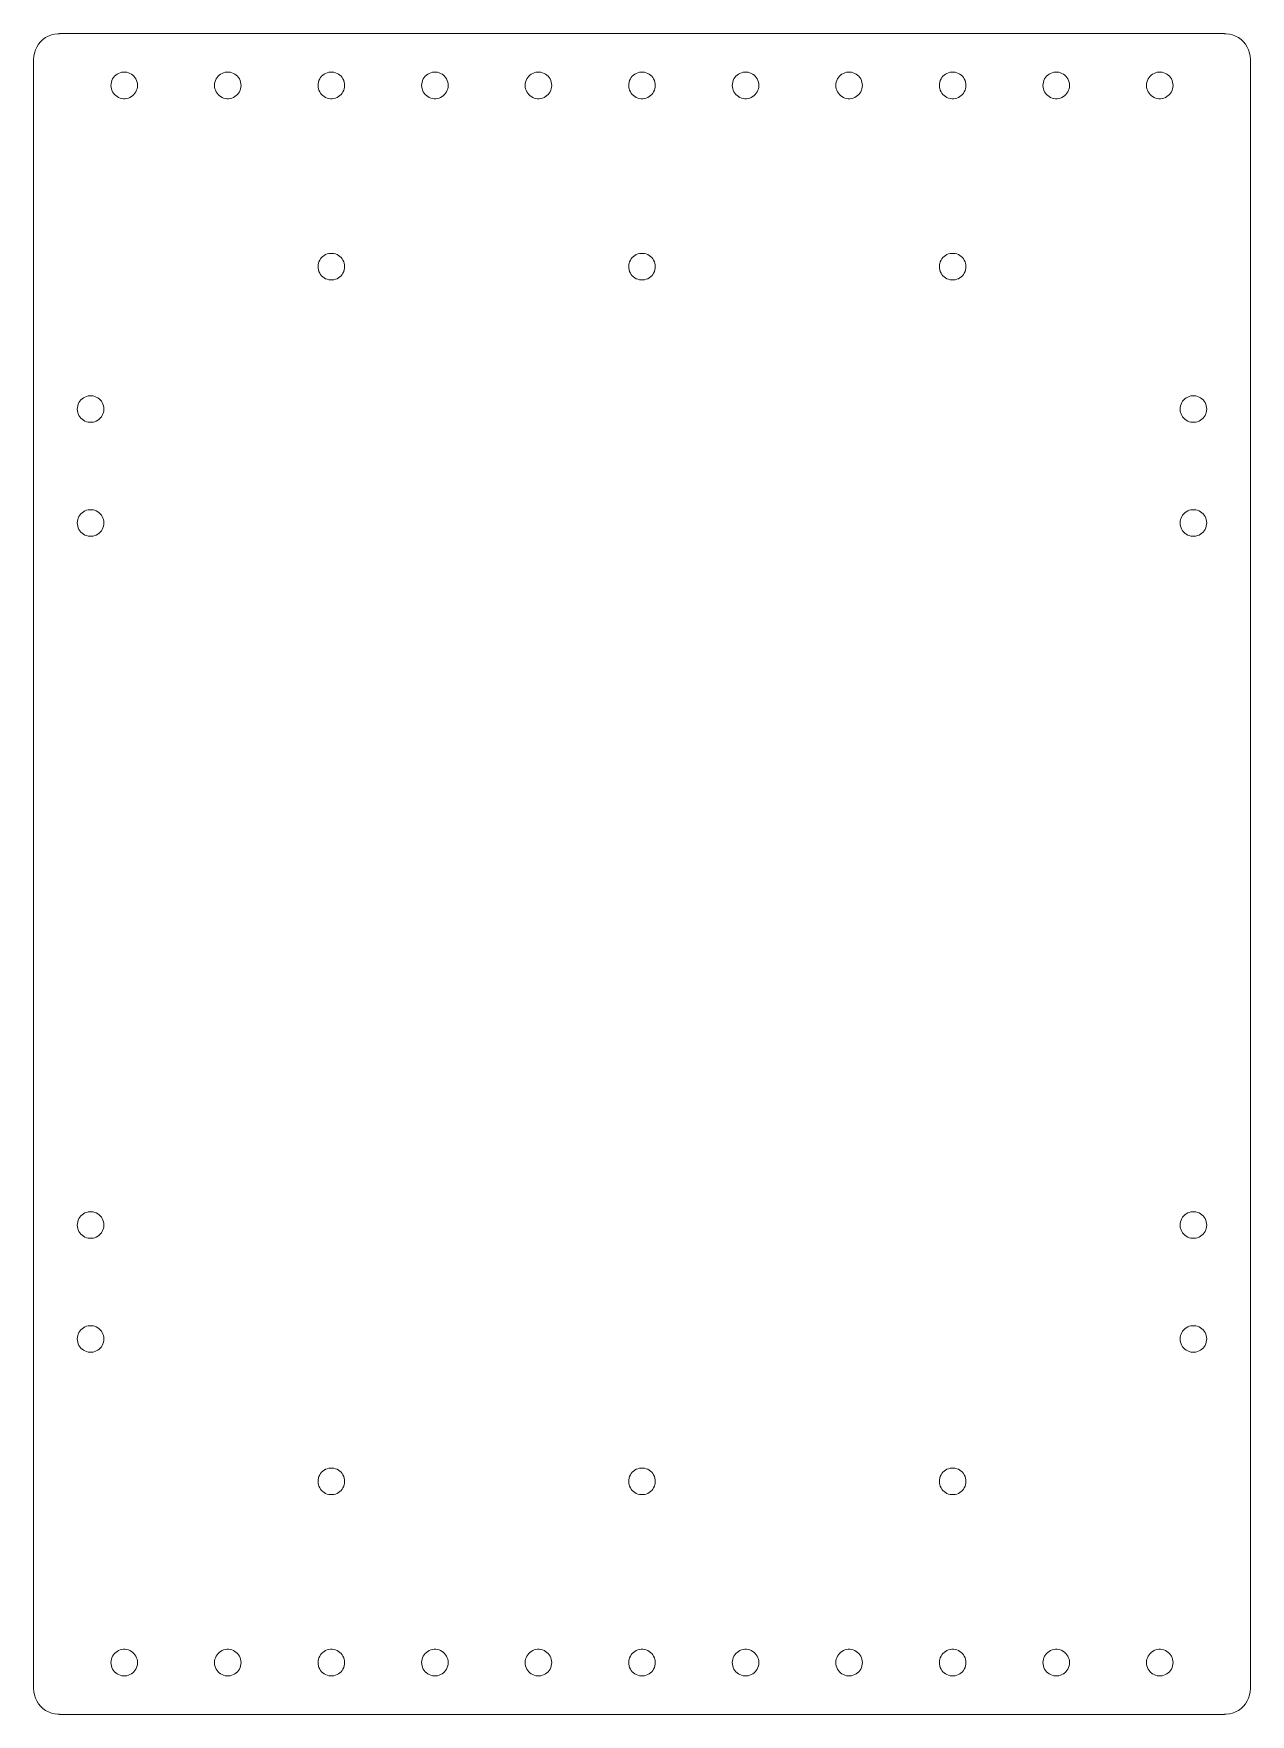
# Model space of a CAD drawing. Header units: millimetres. Extents: x -149 to 149, y -206 to 206.
import ezdxf

# ---------------------------------------------------------------- set-up
doc = ezdxf.new("R2010")
doc.units = ezdxf.units.MM
doc.layers.get('0').update_dxf_attribs({"linetype": 'CONTINUOUS', "lineweight": 0})

msp = doc.modelspace()

# ---------------------------------------------------------------- linework, layer by layer
for p, q in [((-142.875, 206.092), (-142.875, 206.105)), ((-142.875, 206.105), (142.875, 206.105)), ((142.875, 206.105), (142.875, 206.092)), ((-149.026, 201.334), (-148.779, 202.093)), ((-148.779, 202.093), (-148.44, 202.814)), ((-148.44, 202.814), (-148.012, 203.487)), ((-148.012, 203.487), (-147.504, 204.102)), ((-147.504, 204.102), (-146.923, 204.648)), ((-146.923, 204.648), (-146.278, 205.116)), ((-146.278, 205.116), (-145.579, 205.501)), ((-145.579, 205.501), (-144.837, 205.794)), ((-144.837, 205.794), (-144.065, 205.993)), ((-144.065, 205.993), (-143.274, 206.092)), ((-143.274, 206.092), (-142.875, 206.092)), ((142.875, 206.092), (143.274, 206.092)), ((143.274, 206.092), (144.065, 205.993)), ((144.065, 205.993), (144.837, 205.794)), ((144.837, 205.794), (145.579, 205.501)), ((145.579, 205.501), (146.278, 205.116)), ((146.278, 205.116), (146.923, 204.648)), ((146.923, 204.648), (147.504, 204.102)), ((147.504, 204.102), (148.012, 203.487)), ((148.012, 203.487), (148.44, 202.814)), ((148.44, 202.814), (148.779, 202.093)), ((148.779, 202.093), (149.026, 201.334)), ((-149.225, 199.755), (-149.175, 200.551)), ((-149.225, -199.755), (-149.225, 199.755)), ((-149.175, 200.551), (-149.026, 201.334)), ((149.026, 201.334), (149.175, 200.551)), ((149.175, 200.551), (149.225, 199.755)), ((149.225, 199.755), (149.225, -199.755)), ((-130.264, 193.405), (-130.238, 193.814)), ((-130.238, 193.814), (-130.161, 194.217)), ((-130.161, 194.217), (-130.035, 194.607)), ((-130.035, 194.607), (-129.86, 194.977)), ((-129.86, 194.977), (-129.641, 195.323)), ((-129.641, 195.323), (-129.379, 195.639)), ((-129.379, 195.639), (-129.08, 195.92)), ((-129.08, 195.92), (-128.749, 196.161)), ((-128.749, 196.161), (-128.39, 196.358)), ((-128.39, 196.358), (-128.009, 196.509)), ((-128.009, 196.509), (-127.612, 196.611)), ((-127.612, 196.611), (-127.205, 196.662)), ((-127.205, 196.662), (-126.795, 196.662)), ((-126.795, 196.662), (-126.388, 196.611)), ((-126.388, 196.611), (-125.991, 196.509)), ((-125.991, 196.509), (-125.61, 196.358)), ((-125.61, 196.358), (-125.251, 196.161)), ((-125.251, 196.161), (-124.92, 195.92)), ((-124.92, 195.92), (-124.621, 195.639)), ((-124.621, 195.639), (-124.359, 195.323)), ((-124.359, 195.323), (-124.14, 194.977)), ((-124.14, 194.977), (-123.965, 194.607)), ((-123.965, 194.607), (-123.839, 194.217)), ((-123.839, 194.217), (-123.762, 193.814)), ((-123.762, 193.814), (-123.736, 193.405)), ((-104.864, 193.405), (-104.838, 193.814)), ((-104.838, 193.814), (-104.761, 194.217)), ((-104.761, 194.217), (-104.635, 194.607)), ((-104.635, 194.607), (-104.46, 194.977)), ((-104.46, 194.977), (-104.241, 195.323)), ((-104.241, 195.323), (-103.979, 195.639)), ((-103.979, 195.639), (-103.68, 195.92)), ((-103.68, 195.92), (-103.349, 196.161)), ((-103.349, 196.161), (-102.99, 196.358)), ((-102.99, 196.358), (-102.609, 196.509)), ((-102.609, 196.509), (-102.212, 196.611)), ((-102.212, 196.611), (-101.805, 196.662)), ((-101.805, 196.662), (-101.395, 196.662)), ((-101.395, 196.662), (-100.988, 196.611)), ((-100.988, 196.611), (-100.591, 196.509)), ((-100.591, 196.509), (-100.21, 196.358)), ((-100.21, 196.358), (-99.851, 196.161)), ((-99.851, 196.161), (-99.52, 195.92)), ((-99.52, 195.92), (-99.221, 195.639)), ((-99.221, 195.639), (-98.959, 195.323)), ((-98.959, 195.323), (-98.74, 194.977)), ((-98.74, 194.977), (-98.565, 194.607)), ((-98.565, 194.607), (-98.439, 194.217)), ((-98.439, 194.217), (-98.362, 193.814)), ((-98.362, 193.814), (-98.336, 193.405)), ((-79.464, 193.405), (-79.438, 193.814)), ((-79.438, 193.814), (-79.361, 194.217)), ((-79.361, 194.217), (-79.235, 194.607)), ((-79.235, 194.607), (-79.06, 194.977)), ((-79.06, 194.977), (-78.841, 195.323)), ((-78.841, 195.323), (-78.579, 195.639)), ((-78.579, 195.639), (-78.28, 195.92)), ((-78.28, 195.92), (-77.949, 196.161)), ((-77.949, 196.161), (-77.59, 196.358)), ((-77.59, 196.358), (-77.209, 196.509)), ((-77.209, 196.509), (-76.812, 196.611)), ((-76.812, 196.611), (-76.405, 196.662)), ((-76.405, 196.662), (-75.995, 196.662)), ((-75.995, 196.662), (-75.588, 196.611)), ((-75.588, 196.611), (-75.191, 196.509)), ((-75.191, 196.509), (-74.81, 196.358)), ((-74.81, 196.358), (-74.451, 196.161)), ((-74.451, 196.161), (-74.12, 195.92)), ((-74.12, 195.92), (-73.821, 195.639)), ((-73.821, 195.639), (-73.559, 195.323)), ((-73.559, 195.323), (-73.34, 194.977)), ((-73.34, 194.977), (-73.165, 194.607)), ((-73.165, 194.607), (-73.039, 194.217)), ((-73.039, 194.217), (-72.962, 193.814)), ((-72.962, 193.814), (-72.936, 193.405)), ((-54.064, 193.405), (-54.038, 193.814)), ((-54.038, 193.814), (-53.961, 194.217)), ((-53.961, 194.217), (-53.835, 194.607)), ((-53.835, 194.607), (-53.66, 194.977)), ((-53.66, 194.977), (-53.441, 195.323)), ((-53.441, 195.323), (-53.179, 195.639)), ((-53.179, 195.639), (-52.88, 195.92)), ((-52.88, 195.92), (-52.549, 196.161)), ((-52.549, 196.161), (-52.19, 196.358)), ((-52.19, 196.358), (-51.809, 196.509)), ((-51.809, 196.509), (-51.412, 196.611)), ((-51.412, 196.611), (-51.005, 196.662)), ((-51.005, 196.662), (-50.595, 196.662)), ((-50.595, 196.662), (-50.188, 196.611)), ((-50.188, 196.611), (-49.791, 196.509)), ((-49.791, 196.509), (-49.41, 196.358)), ((-49.41, 196.358), (-49.051, 196.161)), ((-49.051, 196.161), (-48.72, 195.92)), ((-48.72, 195.92), (-48.421, 195.639)), ((-48.421, 195.639), (-48.159, 195.323)), ((-48.159, 195.323), (-47.94, 194.977)), ((-47.94, 194.977), (-47.765, 194.607)), ((-47.765, 194.607), (-47.639, 194.217)), ((-47.639, 194.217), (-47.562, 193.814)), ((-47.562, 193.814), (-47.536, 193.405)), ((-28.664, 193.405), (-28.638, 193.814)), ((-28.638, 193.814), (-28.561, 194.217)), ((-28.561, 194.217), (-28.435, 194.607)), ((-28.435, 194.607), (-28.26, 194.977)), ((-28.26, 194.977), (-28.041, 195.323)), ((-28.041, 195.323), (-27.779, 195.639)), ((-27.779, 195.639), (-27.48, 195.92)), ((-27.48, 195.92), (-27.149, 196.161)), ((-27.149, 196.161), (-26.79, 196.358)), ((-26.79, 196.358), (-26.409, 196.509)), ((-26.409, 196.509), (-26.012, 196.611)), ((-26.012, 196.611), (-25.605, 196.662)), ((-25.605, 196.662), (-25.195, 196.662)), ((-25.195, 196.662), (-24.788, 196.611)), ((-24.788, 196.611), (-24.391, 196.509)), ((-24.391, 196.509), (-24.01, 196.358)), ((-24.01, 196.358), (-23.651, 196.161)), ((-23.651, 196.161), (-23.32, 195.92)), ((-23.32, 195.92), (-23.021, 195.639)), ((-23.021, 195.639), (-22.759, 195.323)), ((-22.759, 195.323), (-22.54, 194.977)), ((-22.54, 194.977), (-22.365, 194.607)), ((-22.365, 194.607), (-22.239, 194.217)), ((-22.239, 194.217), (-22.162, 193.814)), ((-22.162, 193.814), (-22.136, 193.405)), ((-3.264, 193.405), (-3.238, 193.814)), ((-3.238, 193.814), (-3.161, 194.217)), ((-3.161, 194.217), (-3.035, 194.607)), ((-3.035, 194.607), (-2.86, 194.977)), ((-2.86, 194.977), (-2.641, 195.323)), ((-2.641, 195.323), (-2.379, 195.639)), ((-2.379, 195.639), (-2.08, 195.92)), ((-2.08, 195.92), (-1.749, 196.161)), ((-1.749, 196.161), (-1.39, 196.358)), ((-1.39, 196.358), (-1.009, 196.509)), ((-1.009, 196.509), (-0.612, 196.611)), ((-0.612, 196.611), (-0.205, 196.662)), ((-0.205, 196.662), (0.205, 196.662)), ((0.205, 196.662), (0.612, 196.611)), ((0.612, 196.611), (1.009, 196.509)), ((1.009, 196.509), (1.39, 196.358)), ((1.39, 196.358), (1.749, 196.161)), ((1.749, 196.161), (2.08, 195.92)), ((2.08, 195.92), (2.379, 195.639)), ((2.379, 195.639), (2.641, 195.323)), ((2.641, 195.323), (2.86, 194.977)), ((2.86, 194.977), (3.035, 194.607)), ((3.035, 194.607), (3.161, 194.217)), ((3.161, 194.217), (3.238, 193.814)), ((3.238, 193.814), (3.264, 193.405)), ((22.136, 193.405), (22.162, 193.814)), ((22.162, 193.814), (22.239, 194.217)), ((22.239, 194.217), (22.365, 194.607)), ((22.365, 194.607), (22.54, 194.977)), ((22.54, 194.977), (22.759, 195.323)), ((22.759, 195.323), (23.021, 195.639)), ((23.021, 195.639), (23.32, 195.92)), ((23.32, 195.92), (23.651, 196.161)), ((23.651, 196.161), (24.01, 196.358)), ((24.01, 196.358), (24.391, 196.509)), ((24.391, 196.509), (24.788, 196.611)), ((24.788, 196.611), (25.195, 196.662)), ((25.195, 196.662), (25.605, 196.662)), ((25.605, 196.662), (26.012, 196.611)), ((26.012, 196.611), (26.409, 196.509)), ((26.409, 196.509), (26.79, 196.358)), ((26.79, 196.358), (27.149, 196.161)), ((27.149, 196.161), (27.48, 195.92)), ((27.48, 195.92), (27.779, 195.639)), ((27.779, 195.639), (28.041, 195.323)), ((28.041, 195.323), (28.26, 194.977)), ((28.26, 194.977), (28.435, 194.607)), ((28.435, 194.607), (28.561, 194.217)), ((28.561, 194.217), (28.638, 193.814)), ((28.638, 193.814), (28.664, 193.405)), ((47.536, 193.405), (47.562, 193.814)), ((47.562, 193.814), (47.639, 194.217)), ((47.639, 194.217), (47.765, 194.607)), ((47.765, 194.607), (47.94, 194.977)), ((47.94, 194.977), (48.159, 195.323)), ((48.159, 195.323), (48.421, 195.639)), ((48.421, 195.639), (48.72, 195.92)), ((48.72, 195.92), (49.051, 196.161)), ((49.051, 196.161), (49.41, 196.358)), ((49.41, 196.358), (49.791, 196.509)), ((49.791, 196.509), (50.188, 196.611)), ((50.188, 196.611), (50.595, 196.662)), ((50.595, 196.662), (51.005, 196.662)), ((51.005, 196.662), (51.412, 196.611)), ((51.412, 196.611), (51.809, 196.509)), ((51.809, 196.509), (52.19, 196.358)), ((52.19, 196.358), (52.549, 196.161)), ((52.549, 196.161), (52.88, 195.92)), ((52.88, 195.92), (53.179, 195.639)), ((53.179, 195.639), (53.441, 195.323)), ((53.441, 195.323), (53.66, 194.977)), ((53.66, 194.977), (53.835, 194.607)), ((53.835, 194.607), (53.961, 194.217)), ((53.961, 194.217), (54.038, 193.814)), ((54.038, 193.814), (54.064, 193.405)), ((72.936, 193.405), (72.962, 193.814)), ((72.962, 193.814), (73.039, 194.217)), ((73.039, 194.217), (73.165, 194.607)), ((73.165, 194.607), (73.34, 194.977)), ((73.34, 194.977), (73.559, 195.323)), ((73.559, 195.323), (73.821, 195.639)), ((73.821, 195.639), (74.12, 195.92)), ((74.12, 195.92), (74.451, 196.161)), ((74.451, 196.161), (74.81, 196.358)), ((74.81, 196.358), (75.191, 196.509)), ((75.191, 196.509), (75.588, 196.611)), ((75.588, 196.611), (75.995, 196.662)), ((75.995, 196.662), (76.405, 196.662)), ((76.405, 196.662), (76.812, 196.611)), ((76.812, 196.611), (77.209, 196.509)), ((77.209, 196.509), (77.59, 196.358)), ((77.59, 196.358), (77.949, 196.161)), ((77.949, 196.161), (78.28, 195.92)), ((78.28, 195.92), (78.579, 195.639)), ((78.579, 195.639), (78.841, 195.323)), ((78.841, 195.323), (79.06, 194.977)), ((79.06, 194.977), (79.235, 194.607)), ((79.235, 194.607), (79.361, 194.217)), ((79.361, 194.217), (79.438, 193.814)), ((79.438, 193.814), (79.464, 193.405)), ((98.336, 193.405), (98.362, 193.814)), ((98.362, 193.814), (98.439, 194.217)), ((98.439, 194.217), (98.565, 194.607)), ((98.565, 194.607), (98.74, 194.977)), ((98.74, 194.977), (98.959, 195.323)), ((98.959, 195.323), (99.221, 195.639)), ((99.221, 195.639), (99.52, 195.92)), ((99.52, 195.92), (99.851, 196.161)), ((99.851, 196.161), (100.21, 196.358)), ((100.21, 196.358), (100.591, 196.509)), ((100.591, 196.509), (100.988, 196.611)), ((100.988, 196.611), (101.395, 196.662)), ((101.395, 196.662), (101.805, 196.662)), ((101.805, 196.662), (102.212, 196.611)), ((102.212, 196.611), (102.609, 196.509)), ((102.609, 196.509), (102.99, 196.358)), ((102.99, 196.358), (103.349, 196.161)), ((103.349, 196.161), (103.68, 195.92)), ((103.68, 195.92), (103.979, 195.639)), ((103.979, 195.639), (104.241, 195.323)), ((104.241, 195.323), (104.46, 194.977)), ((104.46, 194.977), (104.635, 194.607)), ((104.635, 194.607), (104.761, 194.217)), ((104.761, 194.217), (104.838, 193.814)), ((104.838, 193.814), (104.864, 193.405)), ((123.736, 193.405), (123.762, 193.814)), ((123.762, 193.814), (123.839, 194.217)), ((123.839, 194.217), (123.965, 194.607)), ((123.965, 194.607), (124.14, 194.977)), ((124.14, 194.977), (124.359, 195.323)), ((124.359, 195.323), (124.621, 195.639)), ((124.621, 195.639), (124.92, 195.92)), ((124.92, 195.92), (125.251, 196.161)), ((125.251, 196.161), (125.61, 196.358)), ((125.61, 196.358), (125.991, 196.509)), ((125.991, 196.509), (126.388, 196.611)), ((126.388, 196.611), (126.795, 196.662)), ((126.795, 196.662), (127.205, 196.662)), ((127.205, 196.662), (127.612, 196.611)), ((127.612, 196.611), (128.009, 196.509)), ((128.009, 196.509), (128.39, 196.358)), ((128.39, 196.358), (128.749, 196.161)), ((128.749, 196.161), (129.08, 195.92)), ((129.08, 195.92), (129.379, 195.639)), ((129.379, 195.639), (129.641, 195.323)), ((129.641, 195.323), (129.86, 194.977)), ((129.86, 194.977), (130.035, 194.607)), ((130.035, 194.607), (130.161, 194.217)), ((130.161, 194.217), (130.238, 193.814)), ((130.238, 193.814), (130.264, 193.405)), ((-130.238, 192.996), (-130.264, 193.405)), ((-130.161, 192.593), (-130.238, 192.996)), ((-130.035, 192.203), (-130.161, 192.593)), ((-129.86, 191.833), (-130.035, 192.203)), ((-129.641, 191.487), (-129.86, 191.833)), ((-129.379, 191.171), (-129.641, 191.487)), ((-129.08, 190.89), (-129.379, 191.171)), ((-128.749, 190.649), (-129.08, 190.89)), ((-128.39, 190.452), (-128.749, 190.649)), ((-128.009, 190.301), (-128.39, 190.452)), ((-127.612, 190.199), (-128.009, 190.301)), ((-127.205, 190.148), (-127.612, 190.199)), ((-126.795, 190.148), (-127.205, 190.148)), ((-126.388, 190.199), (-126.795, 190.148)), ((-125.991, 190.301), (-126.388, 190.199)), ((-125.61, 190.452), (-125.991, 190.301)), ((-125.251, 190.649), (-125.61, 190.452)), ((-124.92, 190.89), (-125.251, 190.649)), ((-124.621, 191.171), (-124.92, 190.89)), ((-124.359, 191.487), (-124.621, 191.171)), ((-124.14, 191.833), (-124.359, 191.487)), ((-123.965, 192.203), (-124.14, 191.833)), ((-123.839, 192.593), (-123.965, 192.203)), ((-123.762, 192.996), (-123.839, 192.593)), ((-123.736, 193.405), (-123.762, 192.996)), ((-104.838, 192.996), (-104.864, 193.405)), ((-104.761, 192.593), (-104.838, 192.996)), ((-104.635, 192.203), (-104.761, 192.593)), ((-104.46, 191.833), (-104.635, 192.203)), ((-104.241, 191.487), (-104.46, 191.833)), ((-103.979, 191.171), (-104.241, 191.487)), ((-103.68, 190.89), (-103.979, 191.171)), ((-103.349, 190.649), (-103.68, 190.89)), ((-102.99, 190.452), (-103.349, 190.649)), ((-102.609, 190.301), (-102.99, 190.452)), ((-102.212, 190.199), (-102.609, 190.301)), ((-101.805, 190.148), (-102.212, 190.199)), ((-101.395, 190.148), (-101.805, 190.148)), ((-100.988, 190.199), (-101.395, 190.148)), ((-100.591, 190.301), (-100.988, 190.199)), ((-100.21, 190.452), (-100.591, 190.301)), ((-99.851, 190.649), (-100.21, 190.452)), ((-99.52, 190.89), (-99.851, 190.649)), ((-99.221, 191.171), (-99.52, 190.89)), ((-98.959, 191.487), (-99.221, 191.171)), ((-98.74, 191.833), (-98.959, 191.487)), ((-98.565, 192.203), (-98.74, 191.833)), ((-98.439, 192.593), (-98.565, 192.203)), ((-98.362, 192.996), (-98.439, 192.593)), ((-98.336, 193.405), (-98.362, 192.996)), ((-79.438, 192.996), (-79.464, 193.405)), ((-79.361, 192.593), (-79.438, 192.996)), ((-79.235, 192.203), (-79.361, 192.593)), ((-79.06, 191.833), (-79.235, 192.203)), ((-78.841, 191.487), (-79.06, 191.833)), ((-78.579, 191.171), (-78.841, 191.487)), ((-78.28, 190.89), (-78.579, 191.171)), ((-77.949, 190.649), (-78.28, 190.89)), ((-77.59, 190.452), (-77.949, 190.649)), ((-77.209, 190.301), (-77.59, 190.452)), ((-76.812, 190.199), (-77.209, 190.301)), ((-76.405, 190.148), (-76.812, 190.199)), ((-75.995, 190.148), (-76.405, 190.148)), ((-75.588, 190.199), (-75.995, 190.148)), ((-75.191, 190.301), (-75.588, 190.199)), ((-74.81, 190.452), (-75.191, 190.301)), ((-74.451, 190.649), (-74.81, 190.452)), ((-74.12, 190.89), (-74.451, 190.649)), ((-73.821, 191.171), (-74.12, 190.89)), ((-73.559, 191.487), (-73.821, 191.171)), ((-73.34, 191.833), (-73.559, 191.487)), ((-73.165, 192.203), (-73.34, 191.833)), ((-73.039, 192.593), (-73.165, 192.203)), ((-72.962, 192.996), (-73.039, 192.593)), ((-72.936, 193.405), (-72.962, 192.996)), ((-54.038, 192.996), (-54.064, 193.405)), ((-53.961, 192.593), (-54.038, 192.996)), ((-53.835, 192.203), (-53.961, 192.593)), ((-53.66, 191.833), (-53.835, 192.203)), ((-53.441, 191.487), (-53.66, 191.833)), ((-53.179, 191.171), (-53.441, 191.487)), ((-52.88, 190.89), (-53.179, 191.171)), ((-52.549, 190.649), (-52.88, 190.89)), ((-52.19, 190.452), (-52.549, 190.649)), ((-51.809, 190.301), (-52.19, 190.452)), ((-51.412, 190.199), (-51.809, 190.301)), ((-51.005, 190.148), (-51.412, 190.199)), ((-50.595, 190.148), (-51.005, 190.148)), ((-50.188, 190.199), (-50.595, 190.148)), ((-49.791, 190.301), (-50.188, 190.199)), ((-49.41, 190.452), (-49.791, 190.301)), ((-49.051, 190.649), (-49.41, 190.452)), ((-48.72, 190.89), (-49.051, 190.649)), ((-48.421, 191.171), (-48.72, 190.89)), ((-48.159, 191.487), (-48.421, 191.171)), ((-47.94, 191.833), (-48.159, 191.487)), ((-47.765, 192.203), (-47.94, 191.833)), ((-47.639, 192.593), (-47.765, 192.203)), ((-47.562, 192.996), (-47.639, 192.593)), ((-47.536, 193.405), (-47.562, 192.996)), ((-28.638, 192.996), (-28.664, 193.405)), ((-28.561, 192.593), (-28.638, 192.996)), ((-28.435, 192.203), (-28.561, 192.593)), ((-28.26, 191.833), (-28.435, 192.203)), ((-28.041, 191.487), (-28.26, 191.833)), ((-27.779, 191.171), (-28.041, 191.487)), ((-27.48, 190.89), (-27.779, 191.171)), ((-27.149, 190.649), (-27.48, 190.89)), ((-26.79, 190.452), (-27.149, 190.649)), ((-26.409, 190.301), (-26.79, 190.452)), ((-26.012, 190.199), (-26.409, 190.301)), ((-25.605, 190.148), (-26.012, 190.199)), ((-25.195, 190.148), (-25.605, 190.148)), ((-24.788, 190.199), (-25.195, 190.148)), ((-24.391, 190.301), (-24.788, 190.199)), ((-24.01, 190.452), (-24.391, 190.301)), ((-23.651, 190.649), (-24.01, 190.452)), ((-23.32, 190.89), (-23.651, 190.649)), ((-23.021, 191.171), (-23.32, 190.89)), ((-22.759, 191.487), (-23.021, 191.171)), ((-22.54, 191.833), (-22.759, 191.487)), ((-22.365, 192.203), (-22.54, 191.833)), ((-22.239, 192.593), (-22.365, 192.203)), ((-22.162, 192.996), (-22.239, 192.593)), ((-22.136, 193.405), (-22.162, 192.996)), ((-3.238, 192.996), (-3.264, 193.405)), ((-3.161, 192.593), (-3.238, 192.996)), ((-3.035, 192.203), (-3.161, 192.593)), ((-2.86, 191.833), (-3.035, 192.203)), ((-2.641, 191.487), (-2.86, 191.833)), ((-2.379, 191.171), (-2.641, 191.487)), ((-2.08, 190.89), (-2.379, 191.171)), ((-1.749, 190.649), (-2.08, 190.89)), ((-1.39, 190.452), (-1.749, 190.649)), ((-1.009, 190.301), (-1.39, 190.452)), ((-0.612, 190.199), (-1.009, 190.301)), ((-0.205, 190.148), (-0.612, 190.199)), ((0.205, 190.148), (-0.205, 190.148)), ((0.612, 190.199), (0.205, 190.148)), ((1.009, 190.301), (0.612, 190.199)), ((1.39, 190.452), (1.009, 190.301)), ((1.749, 190.649), (1.39, 190.452)), ((2.08, 190.89), (1.749, 190.649)), ((2.379, 191.171), (2.08, 190.89)), ((2.641, 191.487), (2.379, 191.171)), ((2.86, 191.833), (2.641, 191.487)), ((3.035, 192.203), (2.86, 191.833)), ((3.161, 192.593), (3.035, 192.203)), ((3.238, 192.996), (3.161, 192.593)), ((3.264, 193.405), (3.238, 192.996)), ((22.162, 192.996), (22.136, 193.405)), ((22.239, 192.593), (22.162, 192.996)), ((22.365, 192.203), (22.239, 192.593)), ((22.54, 191.833), (22.365, 192.203)), ((22.759, 191.487), (22.54, 191.833)), ((23.021, 191.171), (22.759, 191.487)), ((23.32, 190.89), (23.021, 191.171)), ((23.651, 190.649), (23.32, 190.89)), ((24.01, 190.452), (23.651, 190.649)), ((24.391, 190.301), (24.01, 190.452)), ((24.788, 190.199), (24.391, 190.301)), ((25.195, 190.148), (24.788, 190.199)), ((25.605, 190.148), (25.195, 190.148)), ((26.012, 190.199), (25.605, 190.148)), ((26.409, 190.301), (26.012, 190.199)), ((26.79, 190.452), (26.409, 190.301)), ((27.149, 190.649), (26.79, 190.452)), ((27.48, 190.89), (27.149, 190.649)), ((27.779, 191.171), (27.48, 190.89)), ((28.041, 191.487), (27.779, 191.171)), ((28.26, 191.833), (28.041, 191.487)), ((28.435, 192.203), (28.26, 191.833)), ((28.561, 192.593), (28.435, 192.203)), ((28.638, 192.996), (28.561, 192.593)), ((28.664, 193.405), (28.638, 192.996)), ((47.562, 192.996), (47.536, 193.405)), ((47.639, 192.593), (47.562, 192.996)), ((47.765, 192.203), (47.639, 192.593)), ((47.94, 191.833), (47.765, 192.203)), ((48.159, 191.487), (47.94, 191.833)), ((48.421, 191.171), (48.159, 191.487)), ((48.72, 190.89), (48.421, 191.171)), ((49.051, 190.649), (48.72, 190.89)), ((49.41, 190.452), (49.051, 190.649)), ((49.791, 190.301), (49.41, 190.452)), ((50.188, 190.199), (49.791, 190.301)), ((50.595, 190.148), (50.188, 190.199)), ((51.005, 190.148), (50.595, 190.148)), ((51.412, 190.199), (51.005, 190.148)), ((51.809, 190.301), (51.412, 190.199)), ((52.19, 190.452), (51.809, 190.301)), ((52.549, 190.649), (52.19, 190.452)), ((52.88, 190.89), (52.549, 190.649)), ((53.179, 191.171), (52.88, 190.89)), ((53.441, 191.487), (53.179, 191.171)), ((53.66, 191.833), (53.441, 191.487)), ((53.835, 192.203), (53.66, 191.833)), ((53.961, 192.593), (53.835, 192.203)), ((54.038, 192.996), (53.961, 192.593)), ((54.064, 193.405), (54.038, 192.996)), ((72.962, 192.996), (72.936, 193.405)), ((73.039, 192.593), (72.962, 192.996)), ((73.165, 192.203), (73.039, 192.593)), ((73.34, 191.833), (73.165, 192.203)), ((73.559, 191.487), (73.34, 191.833)), ((73.821, 191.171), (73.559, 191.487)), ((74.12, 190.89), (73.821, 191.171)), ((74.451, 190.649), (74.12, 190.89)), ((74.81, 190.452), (74.451, 190.649)), ((75.191, 190.301), (74.81, 190.452)), ((75.588, 190.199), (75.191, 190.301)), ((75.995, 190.148), (75.588, 190.199)), ((76.405, 190.148), (75.995, 190.148)), ((76.812, 190.199), (76.405, 190.148)), ((77.209, 190.301), (76.812, 190.199)), ((77.59, 190.452), (77.209, 190.301)), ((77.949, 190.649), (77.59, 190.452)), ((78.28, 190.89), (77.949, 190.649)), ((78.579, 191.171), (78.28, 190.89)), ((78.841, 191.487), (78.579, 191.171)), ((79.06, 191.833), (78.841, 191.487)), ((79.235, 192.203), (79.06, 191.833)), ((79.361, 192.593), (79.235, 192.203)), ((79.438, 192.996), (79.361, 192.593)), ((79.464, 193.405), (79.438, 192.996)), ((98.362, 192.996), (98.336, 193.405)), ((98.439, 192.593), (98.362, 192.996)), ((98.565, 192.203), (98.439, 192.593)), ((98.74, 191.833), (98.565, 192.203)), ((98.959, 191.487), (98.74, 191.833)), ((99.221, 191.171), (98.959, 191.487)), ((99.52, 190.89), (99.221, 191.171)), ((99.851, 190.649), (99.52, 190.89)), ((100.21, 190.452), (99.851, 190.649)), ((100.591, 190.301), (100.21, 190.452)), ((100.988, 190.199), (100.591, 190.301)), ((101.395, 190.148), (100.988, 190.199)), ((101.805, 190.148), (101.395, 190.148)), ((102.212, 190.199), (101.805, 190.148)), ((102.609, 190.301), (102.212, 190.199)), ((102.99, 190.452), (102.609, 190.301)), ((103.349, 190.649), (102.99, 190.452)), ((103.68, 190.89), (103.349, 190.649)), ((103.979, 191.171), (103.68, 190.89)), ((104.241, 191.487), (103.979, 191.171)), ((104.46, 191.833), (104.241, 191.487)), ((104.635, 192.203), (104.46, 191.833)), ((104.761, 192.593), (104.635, 192.203)), ((104.838, 192.996), (104.761, 192.593)), ((104.864, 193.405), (104.838, 192.996)), ((123.762, 192.996), (123.736, 193.405)), ((123.839, 192.593), (123.762, 192.996)), ((123.965, 192.203), (123.839, 192.593)), ((124.14, 191.833), (123.965, 192.203)), ((124.359, 191.487), (124.14, 191.833)), ((124.621, 191.171), (124.359, 191.487)), ((124.92, 190.89), (124.621, 191.171)), ((125.251, 190.649), (124.92, 190.89)), ((125.61, 190.452), (125.251, 190.649)), ((125.991, 190.301), (125.61, 190.452)), ((126.388, 190.199), (125.991, 190.301)), ((126.795, 190.148), (126.388, 190.199)), ((127.205, 190.148), (126.795, 190.148)), ((127.612, 190.199), (127.205, 190.148)), ((128.009, 190.301), (127.612, 190.199)), ((128.39, 190.452), (128.009, 190.301)), ((128.749, 190.649), (128.39, 190.452)), ((129.08, 190.89), (128.749, 190.649)), ((129.379, 191.171), (129.08, 190.89)), ((129.641, 191.487), (129.379, 191.171)), ((129.86, 191.833), (129.641, 191.487)), ((130.035, 192.203), (129.86, 191.833)), ((130.161, 192.593), (130.035, 192.203)), ((130.238, 192.996), (130.161, 192.593)), ((130.264, 193.405), (130.238, 192.996)), ((-79.464, 148.955), (-79.438, 149.364)), ((-79.438, 148.546), (-79.464, 148.955)), ((-79.438, 149.364), (-79.361, 149.767)), ((-79.361, 148.143), (-79.438, 148.546)), ((-79.361, 149.767), (-79.235, 150.157)), ((-79.235, 150.157), (-79.06, 150.527)), ((-79.06, 150.527), (-78.841, 150.873)), ((-78.841, 150.873), (-78.579, 151.189)), ((-78.579, 151.189), (-78.28, 151.47)), ((-78.28, 151.47), (-77.949, 151.711)), ((-77.949, 151.711), (-77.59, 151.908)), ((-77.59, 151.908), (-77.209, 152.059)), ((-77.209, 152.059), (-76.812, 152.161)), ((-76.812, 152.161), (-76.405, 152.212)), ((-76.405, 152.212), (-75.995, 152.212)), ((-75.995, 152.212), (-75.588, 152.161)), ((-75.588, 152.161), (-75.191, 152.059)), ((-75.191, 152.059), (-74.81, 151.908)), ((-74.81, 151.908), (-74.451, 151.711)), ((-74.451, 151.711), (-74.12, 151.47)), ((-74.12, 151.47), (-73.821, 151.189)), ((-73.821, 151.189), (-73.559, 150.873)), ((-73.559, 150.873), (-73.34, 150.527)), ((-73.34, 150.527), (-73.165, 150.157)), ((-73.165, 150.157), (-73.039, 149.767)), ((-73.039, 149.767), (-72.962, 149.364)), ((-72.962, 148.546), (-73.039, 148.143)), ((-72.962, 149.364), (-72.936, 148.955)), ((-72.936, 148.955), (-72.962, 148.546)), ((-3.264, 148.955), (-3.238, 149.364)), ((-3.238, 148.546), (-3.264, 148.955)), ((-3.238, 149.364), (-3.161, 149.767)), ((-3.161, 148.143), (-3.238, 148.546)), ((-3.161, 149.767), (-3.035, 150.157)), ((-3.035, 150.157), (-2.86, 150.527)), ((-2.86, 150.527), (-2.641, 150.873)), ((-2.641, 150.873), (-2.379, 151.189)), ((-2.379, 151.189), (-2.08, 151.47)), ((-2.08, 151.47), (-1.749, 151.711)), ((-1.749, 151.711), (-1.39, 151.908)), ((-1.39, 151.908), (-1.009, 152.059)), ((-1.009, 152.059), (-0.612, 152.161)), ((-0.612, 152.161), (-0.205, 152.212)), ((-0.205, 152.212), (0.205, 152.212)), ((0.205, 152.212), (0.612, 152.161)), ((0.612, 152.161), (1.009, 152.059)), ((1.009, 152.059), (1.39, 151.908)), ((1.39, 151.908), (1.749, 151.711)), ((1.749, 151.711), (2.08, 151.47)), ((2.08, 151.47), (2.379, 151.189)), ((2.379, 151.189), (2.641, 150.873)), ((2.641, 150.873), (2.86, 150.527)), ((2.86, 150.527), (3.035, 150.157)), ((3.035, 150.157), (3.161, 149.767)), ((3.161, 149.767), (3.238, 149.364)), ((3.238, 148.546), (3.161, 148.143)), ((3.238, 149.364), (3.264, 148.955)), ((3.264, 148.955), (3.238, 148.546)), ((72.936, 148.955), (72.962, 149.364)), ((72.962, 148.546), (72.936, 148.955)), ((72.962, 149.364), (73.039, 149.767)), ((73.039, 148.143), (72.962, 148.546)), ((73.039, 149.767), (73.165, 150.157)), ((73.165, 150.157), (73.34, 150.527)), ((73.34, 150.527), (73.559, 150.873)), ((73.559, 150.873), (73.821, 151.189)), ((73.821, 151.189), (74.12, 151.47)), ((74.12, 151.47), (74.451, 151.711)), ((74.451, 151.711), (74.81, 151.908)), ((74.81, 151.908), (75.191, 152.059)), ((75.191, 152.059), (75.588, 152.161)), ((75.588, 152.161), (75.995, 152.212)), ((75.995, 152.212), (76.405, 152.212)), ((76.405, 152.212), (76.812, 152.161)), ((76.812, 152.161), (77.209, 152.059)), ((77.209, 152.059), (77.59, 151.908)), ((77.59, 151.908), (77.949, 151.711)), ((77.949, 151.711), (78.28, 151.47)), ((78.28, 151.47), (78.579, 151.189)), ((78.579, 151.189), (78.841, 150.873)), ((78.841, 150.873), (79.06, 150.527)), ((79.06, 150.527), (79.235, 150.157)), ((79.235, 150.157), (79.361, 149.767)), ((79.361, 149.767), (79.438, 149.364)), ((79.438, 148.546), (79.361, 148.143)), ((79.438, 149.364), (79.464, 148.955)), ((79.464, 148.955), (79.438, 148.546)), ((-79.235, 147.753), (-79.361, 148.143)), ((-79.06, 147.383), (-79.235, 147.753)), ((-78.841, 147.037), (-79.06, 147.383)), ((-78.579, 146.721), (-78.841, 147.037)), ((-78.28, 146.44), (-78.579, 146.721)), ((-77.949, 146.199), (-78.28, 146.44)), ((-77.59, 146.002), (-77.949, 146.199)), ((-77.209, 145.851), (-77.59, 146.002)), ((-76.812, 145.749), (-77.209, 145.851)), ((-76.405, 145.698), (-76.812, 145.749)), ((-75.995, 145.698), (-76.405, 145.698)), ((-75.588, 145.749), (-75.995, 145.698)), ((-75.191, 145.851), (-75.588, 145.749)), ((-74.81, 146.002), (-75.191, 145.851)), ((-74.451, 146.199), (-74.81, 146.002)), ((-74.12, 146.44), (-74.451, 146.199)), ((-73.821, 146.721), (-74.12, 146.44)), ((-73.559, 147.037), (-73.821, 146.721)), ((-73.34, 147.383), (-73.559, 147.037)), ((-73.165, 147.753), (-73.34, 147.383)), ((-73.039, 148.143), (-73.165, 147.753)), ((-3.035, 147.753), (-3.161, 148.143)), ((-2.86, 147.383), (-3.035, 147.753)), ((-2.641, 147.037), (-2.86, 147.383)), ((-2.379, 146.721), (-2.641, 147.037)), ((-2.08, 146.44), (-2.379, 146.721)), ((-1.749, 146.199), (-2.08, 146.44)), ((-1.39, 146.002), (-1.749, 146.199)), ((-1.009, 145.851), (-1.39, 146.002)), ((-0.612, 145.749), (-1.009, 145.851)), ((-0.205, 145.698), (-0.612, 145.749)), ((0.205, 145.698), (-0.205, 145.698)), ((0.612, 145.749), (0.205, 145.698)), ((1.009, 145.851), (0.612, 145.749)), ((1.39, 146.002), (1.009, 145.851)), ((1.749, 146.199), (1.39, 146.002)), ((2.08, 146.44), (1.749, 146.199)), ((2.379, 146.721), (2.08, 146.44)), ((2.641, 147.037), (2.379, 146.721)), ((2.86, 147.383), (2.641, 147.037)), ((3.035, 147.753), (2.86, 147.383)), ((3.161, 148.143), (3.035, 147.753)), ((73.165, 147.753), (73.039, 148.143)), ((73.34, 147.383), (73.165, 147.753)), ((73.559, 147.037), (73.34, 147.383)), ((73.821, 146.721), (73.559, 147.037)), ((74.12, 146.44), (73.821, 146.721)), ((74.451, 146.199), (74.12, 146.44)), ((74.81, 146.002), (74.451, 146.199)), ((75.191, 145.851), (74.81, 146.002)), ((75.588, 145.749), (75.191, 145.851)), ((75.995, 145.698), (75.588, 145.749)), ((76.405, 145.698), (75.995, 145.698)), ((76.812, 145.749), (76.405, 145.698)), ((77.209, 145.851), (76.812, 145.749)), ((77.59, 146.002), (77.209, 145.851)), ((77.949, 146.199), (77.59, 146.002)), ((78.28, 146.44), (77.949, 146.199)), ((78.579, 146.721), (78.28, 146.44)), ((78.841, 147.037), (78.579, 146.721)), ((79.06, 147.383), (78.841, 147.037)), ((79.235, 147.753), (79.06, 147.383)), ((79.361, 148.143), (79.235, 147.753)), ((-138.29, 115.232), (-138.115, 115.602)), ((-138.115, 115.602), (-137.896, 115.948)), ((-137.896, 115.948), (-137.634, 116.264)), ((-137.634, 116.264), (-137.335, 116.545)), ((-137.335, 116.545), (-137.004, 116.786)), ((-137.004, 116.786), (-136.645, 116.983)), ((-136.645, 116.983), (-136.264, 117.134)), ((-136.264, 117.134), (-135.867, 117.236)), ((-135.867, 117.236), (-135.46, 117.287)), ((-135.46, 117.287), (-135.05, 117.287)), ((-135.05, 117.287), (-134.643, 117.236)), ((-134.643, 117.236), (-134.246, 117.134)), ((-134.246, 117.134), (-133.865, 116.983)), ((-133.865, 116.983), (-133.506, 116.786)), ((-133.506, 116.786), (-133.175, 116.545)), ((-133.175, 116.545), (-132.876, 116.264)), ((-132.876, 116.264), (-132.614, 115.948)), ((-132.614, 115.948), (-132.395, 115.602)), ((-132.395, 115.602), (-132.22, 115.232)), ((132.22, 115.232), (132.395, 115.602)), ((132.395, 115.602), (132.614, 115.948)), ((132.614, 115.948), (132.876, 116.264)), ((132.876, 116.264), (133.175, 116.545)), ((133.175, 116.545), (133.506, 116.786)), ((133.506, 116.786), (133.865, 116.983)), ((133.865, 116.983), (134.246, 117.134)), ((134.246, 117.134), (134.643, 117.236)), ((134.643, 117.236), (135.05, 117.287)), ((135.05, 117.287), (135.46, 117.287)), ((135.46, 117.287), (135.867, 117.236)), ((135.867, 117.236), (136.264, 117.134)), ((136.264, 117.134), (136.645, 116.983)), ((136.645, 116.983), (137.004, 116.786)), ((137.004, 116.786), (137.335, 116.545)), ((137.335, 116.545), (137.634, 116.264)), ((137.634, 116.264), (137.896, 115.948)), ((137.896, 115.948), (138.115, 115.602)), ((138.115, 115.602), (138.29, 115.232)), ((-138.519, 114.03), (-138.493, 114.439)), ((-138.493, 113.621), (-138.519, 114.03)), ((-138.493, 114.439), (-138.416, 114.842)), ((-138.416, 113.218), (-138.493, 113.621)), ((-138.416, 114.842), (-138.29, 115.232)), ((-138.29, 112.828), (-138.416, 113.218)), ((-138.115, 112.458), (-138.29, 112.828)), ((-137.896, 112.112), (-138.115, 112.458)), ((-137.634, 111.796), (-137.896, 112.112)), ((-137.335, 111.515), (-137.634, 111.796)), ((-137.004, 111.274), (-137.335, 111.515)), ((-133.175, 111.515), (-133.506, 111.274)), ((-132.876, 111.796), (-133.175, 111.515)), ((-132.614, 112.112), (-132.876, 111.796)), ((-132.395, 112.458), (-132.614, 112.112)), ((-132.22, 112.828), (-132.395, 112.458)), ((-132.22, 115.232), (-132.094, 114.842)), ((-132.094, 113.218), (-132.22, 112.828)), ((-132.094, 114.842), (-132.017, 114.439)), ((-132.017, 113.621), (-132.094, 113.218)), ((-132.017, 114.439), (-131.991, 114.03)), ((-131.991, 114.03), (-132.017, 113.621)), ((131.991, 114.03), (132.017, 114.439)), ((132.017, 113.621), (131.991, 114.03)), ((132.017, 114.439), (132.094, 114.842)), ((132.094, 113.218), (132.017, 113.621)), ((132.094, 114.842), (132.22, 115.232)), ((132.22, 112.828), (132.094, 113.218)), ((132.395, 112.458), (132.22, 112.828)), ((132.614, 112.112), (132.395, 112.458)), ((132.876, 111.796), (132.614, 112.112)), ((133.175, 111.515), (132.876, 111.796)), ((133.506, 111.274), (133.175, 111.515)), ((137.335, 111.515), (137.004, 111.274)), ((137.634, 111.796), (137.335, 111.515)), ((137.896, 112.112), (137.634, 111.796)), ((138.115, 112.458), (137.896, 112.112)), ((138.29, 112.828), (138.115, 112.458)), ((138.29, 115.232), (138.416, 114.842)), ((138.416, 113.218), (138.29, 112.828)), ((138.416, 114.842), (138.493, 114.439)), ((138.493, 113.621), (138.416, 113.218)), ((138.493, 114.439), (138.519, 114.03)), ((138.519, 114.03), (138.493, 113.621)), ((-136.645, 111.077), (-137.004, 111.274)), ((-136.264, 110.926), (-136.645, 111.077)), ((-135.867, 110.824), (-136.264, 110.926)), ((-135.46, 110.773), (-135.867, 110.824)), ((-135.05, 110.773), (-135.46, 110.773)), ((-134.643, 110.824), (-135.05, 110.773)), ((-134.246, 110.926), (-134.643, 110.824)), ((-133.865, 111.077), (-134.246, 110.926)), ((-133.506, 111.274), (-133.865, 111.077)), ((133.865, 111.077), (133.506, 111.274)), ((134.246, 110.926), (133.865, 111.077)), ((134.643, 110.824), (134.246, 110.926)), ((135.05, 110.773), (134.643, 110.824)), ((135.46, 110.773), (135.05, 110.773)), ((135.867, 110.824), (135.46, 110.773)), ((136.264, 110.926), (135.867, 110.824)), ((136.645, 111.077), (136.264, 110.926)), ((137.004, 111.274), (136.645, 111.077)), ((-138.493, 86.499), (-138.416, 86.902)), ((-138.416, 86.902), (-138.29, 87.292)), ((-138.29, 87.292), (-138.115, 87.662)), ((-138.115, 87.662), (-137.896, 88.008)), ((-137.896, 88.008), (-137.634, 88.324)), ((-137.634, 88.324), (-137.335, 88.605)), ((-137.335, 88.605), (-137.004, 88.846)), ((-137.004, 88.846), (-136.645, 89.043)), ((-136.645, 89.043), (-136.264, 89.194)), ((-136.264, 89.194), (-135.867, 89.296)), ((-135.867, 89.296), (-135.46, 89.347)), ((-135.46, 89.347), (-135.05, 89.347)), ((-135.05, 89.347), (-134.643, 89.296)), ((-134.643, 89.296), (-134.246, 89.194)), ((-134.246, 89.194), (-133.865, 89.043)), ((-133.865, 89.043), (-133.506, 88.846)), ((-133.506, 88.846), (-133.175, 88.605)), ((-133.175, 88.605), (-132.876, 88.324)), ((-132.876, 88.324), (-132.614, 88.008)), ((-132.614, 88.008), (-132.395, 87.662)), ((-132.395, 87.662), (-132.22, 87.292)), ((-132.22, 87.292), (-132.094, 86.902)), ((-132.094, 86.902), (-132.017, 86.499)), ((132.017, 86.499), (132.094, 86.902)), ((132.094, 86.902), (132.22, 87.292)), ((132.22, 87.292), (132.395, 87.662)), ((132.395, 87.662), (132.614, 88.008)), ((132.614, 88.008), (132.876, 88.324)), ((132.876, 88.324), (133.175, 88.605)), ((133.175, 88.605), (133.506, 88.846)), ((133.506, 88.846), (133.865, 89.043)), ((133.865, 89.043), (134.246, 89.194)), ((134.246, 89.194), (134.643, 89.296)), ((134.643, 89.296), (135.05, 89.347)), ((135.05, 89.347), (135.46, 89.347)), ((135.46, 89.347), (135.867, 89.296)), ((135.867, 89.296), (136.264, 89.194)), ((136.264, 89.194), (136.645, 89.043)), ((136.645, 89.043), (137.004, 88.846)), ((137.004, 88.846), (137.335, 88.605)), ((137.335, 88.605), (137.634, 88.324)), ((137.634, 88.324), (137.896, 88.008)), ((137.896, 88.008), (138.115, 87.662)), ((138.115, 87.662), (138.29, 87.292)), ((138.29, 87.292), (138.416, 86.902)), ((138.416, 86.902), (138.493, 86.499)), ((-138.519, 86.09), (-138.493, 86.499)), ((-138.493, 85.681), (-138.519, 86.09)), ((-138.416, 85.278), (-138.493, 85.681)), ((-138.29, 84.888), (-138.416, 85.278)), ((-138.115, 84.518), (-138.29, 84.888)), ((-137.896, 84.172), (-138.115, 84.518)), ((-137.634, 83.856), (-137.896, 84.172)), ((-137.335, 83.575), (-137.634, 83.856)), ((-137.004, 83.334), (-137.335, 83.575)), ((-136.645, 83.137), (-137.004, 83.334)), ((-136.264, 82.986), (-136.645, 83.137)), ((-135.867, 82.884), (-136.264, 82.986)), ((-135.46, 82.833), (-135.867, 82.884)), ((-135.05, 82.833), (-135.46, 82.833)), ((-134.643, 82.884), (-135.05, 82.833)), ((-134.246, 82.986), (-134.643, 82.884)), ((-133.865, 83.137), (-134.246, 82.986)), ((-133.506, 83.334), (-133.865, 83.137)), ((-133.175, 83.575), (-133.506, 83.334)), ((-132.876, 83.856), (-133.175, 83.575)), ((-132.614, 84.172), (-132.876, 83.856)), ((-132.395, 84.518), (-132.614, 84.172)), ((-132.22, 84.888), (-132.395, 84.518)), ((-132.094, 85.278), (-132.22, 84.888)), ((-132.017, 85.681), (-132.094, 85.278)), ((-132.017, 86.499), (-131.991, 86.09)), ((-131.991, 86.09), (-132.017, 85.681)), ((131.991, 86.09), (132.017, 86.499)), ((132.017, 85.681), (131.991, 86.09)), ((132.094, 85.278), (132.017, 85.681)), ((132.22, 84.888), (132.094, 85.278)), ((132.395, 84.518), (132.22, 84.888)), ((132.614, 84.172), (132.395, 84.518)), ((132.876, 83.856), (132.614, 84.172)), ((133.175, 83.575), (132.876, 83.856)), ((133.506, 83.334), (133.175, 83.575)), ((133.865, 83.137), (133.506, 83.334)), ((134.246, 82.986), (133.865, 83.137)), ((134.643, 82.884), (134.246, 82.986)), ((135.05, 82.833), (134.643, 82.884)), ((135.46, 82.833), (135.05, 82.833)), ((135.867, 82.884), (135.46, 82.833)), ((136.264, 82.986), (135.867, 82.884)), ((136.645, 83.137), (136.264, 82.986)), ((137.004, 83.334), (136.645, 83.137)), ((137.335, 83.575), (137.004, 83.334)), ((137.634, 83.856), (137.335, 83.575)), ((137.896, 84.172), (137.634, 83.856)), ((138.115, 84.518), (137.896, 84.172)), ((138.29, 84.888), (138.115, 84.518)), ((138.416, 85.278), (138.29, 84.888)), ((138.493, 85.681), (138.416, 85.278)), ((138.493, 86.499), (138.519, 86.09)), ((138.519, 86.09), (138.493, 85.681)), ((-138.519, -86.09), (-138.493, -85.681)), ((-138.493, -86.499), (-138.519, -86.09)), ((-138.493, -85.681), (-138.416, -85.278)), ((-138.416, -86.902), (-138.493, -86.499)), ((-138.416, -85.278), (-138.29, -84.888)), ((-138.29, -84.888), (-138.115, -84.518)), ((-138.115, -84.518), (-137.896, -84.172)), ((-137.896, -84.172), (-137.634, -83.856)), ((-137.634, -83.856), (-137.335, -83.575)), ((-137.335, -83.575), (-137.004, -83.334)), ((-137.004, -83.334), (-136.645, -83.137)), ((-136.645, -83.137), (-136.264, -82.986)), ((-136.264, -82.986), (-135.867, -82.884)), ((-135.867, -82.884), (-135.46, -82.833)), ((-135.46, -82.833), (-135.05, -82.833)), ((-135.05, -82.833), (-134.643, -82.884)), ((-134.643, -82.884), (-134.246, -82.986)), ((-134.246, -82.986), (-133.865, -83.137)), ((-133.865, -83.137), (-133.506, -83.334)), ((-133.506, -83.334), (-133.175, -83.575)), ((-133.175, -83.575), (-132.876, -83.856)), ((-132.876, -83.856), (-132.614, -84.172)), ((-132.614, -84.172), (-132.395, -84.518)), ((-132.395, -84.518), (-132.22, -84.888)), ((-132.22, -84.888), (-132.094, -85.278)), ((-132.094, -85.278), (-132.017, -85.681)), ((-132.017, -86.499), (-132.094, -86.902)), ((-132.017, -85.681), (-131.991, -86.09)), ((-131.991, -86.09), (-132.017, -86.499)), ((131.991, -86.09), (132.017, -85.681)), ((132.017, -86.499), (131.991, -86.09)), ((132.017, -85.681), (132.094, -85.278)), ((132.094, -86.902), (132.017, -86.499)), ((132.094, -85.278), (132.22, -84.888)), ((132.22, -84.888), (132.395, -84.518)), ((132.395, -84.518), (132.614, -84.172)), ((132.614, -84.172), (132.876, -83.856)), ((132.876, -83.856), (133.175, -83.575)), ((133.175, -83.575), (133.506, -83.334)), ((133.506, -83.334), (133.865, -83.137)), ((133.865, -83.137), (134.246, -82.986)), ((134.246, -82.986), (134.643, -82.884)), ((134.643, -82.884), (135.05, -82.833)), ((135.05, -82.833), (135.46, -82.833)), ((135.46, -82.833), (135.867, -82.884)), ((135.867, -82.884), (136.264, -82.986)), ((136.264, -82.986), (136.645, -83.137)), ((136.645, -83.137), (137.004, -83.334)), ((137.004, -83.334), (137.335, -83.575)), ((137.335, -83.575), (137.634, -83.856)), ((137.634, -83.856), (137.896, -84.172)), ((137.896, -84.172), (138.115, -84.518)), ((138.115, -84.518), (138.29, -84.888)), ((138.29, -84.888), (138.416, -85.278)), ((138.416, -85.278), (138.493, -85.681)), ((138.493, -86.499), (138.416, -86.902)), ((138.493, -85.681), (138.519, -86.09)), ((138.519, -86.09), (138.493, -86.499)), ((-138.29, -87.292), (-138.416, -86.902)), ((-138.115, -87.662), (-138.29, -87.292)), ((-137.896, -88.008), (-138.115, -87.662)), ((-137.634, -88.324), (-137.896, -88.008)), ((-137.335, -88.605), (-137.634, -88.324)), ((-137.004, -88.846), (-137.335, -88.605)), ((-136.645, -89.043), (-137.004, -88.846)), ((-136.264, -89.194), (-136.645, -89.043)), ((-135.867, -89.296), (-136.264, -89.194)), ((-135.46, -89.347), (-135.867, -89.296)), ((-135.05, -89.347), (-135.46, -89.347)), ((-134.643, -89.296), (-135.05, -89.347)), ((-134.246, -89.194), (-134.643, -89.296)), ((-133.865, -89.043), (-134.246, -89.194)), ((-133.506, -88.846), (-133.865, -89.043)), ((-133.175, -88.605), (-133.506, -88.846)), ((-132.876, -88.324), (-133.175, -88.605)), ((-132.614, -88.008), (-132.876, -88.324)), ((-132.395, -87.662), (-132.614, -88.008)), ((-132.22, -87.292), (-132.395, -87.662)), ((-132.094, -86.902), (-132.22, -87.292)), ((132.22, -87.292), (132.094, -86.902)), ((132.395, -87.662), (132.22, -87.292)), ((132.614, -88.008), (132.395, -87.662)), ((132.876, -88.324), (132.614, -88.008)), ((133.175, -88.605), (132.876, -88.324)), ((133.506, -88.846), (133.175, -88.605)), ((133.865, -89.043), (133.506, -88.846)), ((134.246, -89.194), (133.865, -89.043)), ((134.643, -89.296), (134.246, -89.194)), ((135.05, -89.347), (134.643, -89.296)), ((135.46, -89.347), (135.05, -89.347)), ((135.867, -89.296), (135.46, -89.347)), ((136.264, -89.194), (135.867, -89.296)), ((136.645, -89.043), (136.264, -89.194)), ((137.004, -88.846), (136.645, -89.043)), ((137.335, -88.605), (137.004, -88.846)), ((137.634, -88.324), (137.335, -88.605)), ((137.896, -88.008), (137.634, -88.324)), ((138.115, -87.662), (137.896, -88.008)), ((138.29, -87.292), (138.115, -87.662)), ((138.416, -86.902), (138.29, -87.292)), ((-137.335, -111.515), (-137.004, -111.274)), ((-137.004, -111.274), (-136.645, -111.077)), ((-136.645, -111.077), (-136.264, -110.926)), ((-136.264, -110.926), (-135.867, -110.824)), ((-135.867, -110.824), (-135.46, -110.773)), ((-135.46, -110.773), (-135.05, -110.773)), ((-135.05, -110.773), (-134.643, -110.824)), ((-134.643, -110.824), (-134.246, -110.926)), ((-134.246, -110.926), (-133.865, -111.077)), ((-133.865, -111.077), (-133.506, -111.274)), ((-133.506, -111.274), (-133.175, -111.515)), ((133.175, -111.515), (133.506, -111.274)), ((133.506, -111.274), (133.865, -111.077)), ((133.865, -111.077), (134.246, -110.926)), ((134.246, -110.926), (134.643, -110.824)), ((134.643, -110.824), (135.05, -110.773)), ((135.05, -110.773), (135.46, -110.773)), ((135.46, -110.773), (135.867, -110.824)), ((135.867, -110.824), (136.264, -110.926)), ((136.264, -110.926), (136.645, -111.077)), ((136.645, -111.077), (137.004, -111.274)), ((137.004, -111.274), (137.335, -111.515)), ((-138.519, -114.03), (-138.493, -113.621)), ((-138.493, -114.439), (-138.519, -114.03)), ((-138.493, -113.621), (-138.416, -113.218)), ((-138.416, -114.842), (-138.493, -114.439)), ((-138.416, -113.218), (-138.29, -112.828)), ((-138.29, -115.232), (-138.416, -114.842)), ((-138.29, -112.828), (-138.115, -112.458)), ((-138.115, -115.602), (-138.29, -115.232)), ((-138.115, -112.458), (-137.896, -112.112)), ((-137.896, -112.112), (-137.634, -111.796)), ((-137.634, -111.796), (-137.335, -111.515)), ((-133.175, -111.515), (-132.876, -111.796)), ((-132.876, -111.796), (-132.614, -112.112)), ((-132.614, -112.112), (-132.395, -112.458)), ((-132.395, -112.458), (-132.22, -112.828)), ((-132.22, -115.232), (-132.395, -115.602)), ((-132.22, -112.828), (-132.094, -113.218)), ((-132.094, -114.842), (-132.22, -115.232)), ((-132.094, -113.218), (-132.017, -113.621)), ((-132.017, -114.439), (-132.094, -114.842)), ((-132.017, -113.621), (-131.991, -114.03)), ((-131.991, -114.03), (-132.017, -114.439)), ((131.991, -114.03), (132.017, -113.621)), ((132.017, -114.439), (131.991, -114.03)), ((132.017, -113.621), (132.094, -113.218)), ((132.094, -114.842), (132.017, -114.439)), ((132.094, -113.218), (132.22, -112.828)), ((132.22, -115.232), (132.094, -114.842)), ((132.22, -112.828), (132.395, -112.458)), ((132.395, -115.602), (132.22, -115.232)), ((132.395, -112.458), (132.614, -112.112)), ((132.614, -112.112), (132.876, -111.796)), ((132.876, -111.796), (133.175, -111.515)), ((137.335, -111.515), (137.634, -111.796)), ((137.634, -111.796), (137.896, -112.112)), ((137.896, -112.112), (138.115, -112.458)), ((138.115, -112.458), (138.29, -112.828)), ((138.29, -115.232), (138.115, -115.602)), ((138.29, -112.828), (138.416, -113.218)), ((138.416, -114.842), (138.29, -115.232)), ((138.416, -113.218), (138.493, -113.621)), ((138.493, -114.439), (138.416, -114.842)), ((138.493, -113.621), (138.519, -114.03)), ((138.519, -114.03), (138.493, -114.439)), ((-137.896, -115.948), (-138.115, -115.602)), ((-137.634, -116.264), (-137.896, -115.948)), ((-137.335, -116.545), (-137.634, -116.264)), ((-137.004, -116.786), (-137.335, -116.545)), ((-136.645, -116.983), (-137.004, -116.786)), ((-136.264, -117.134), (-136.645, -116.983)), ((-135.867, -117.236), (-136.264, -117.134)), ((-135.46, -117.287), (-135.867, -117.236)), ((-135.05, -117.287), (-135.46, -117.287)), ((-134.643, -117.236), (-135.05, -117.287)), ((-134.246, -117.134), (-134.643, -117.236)), ((-133.865, -116.983), (-134.246, -117.134)), ((-133.506, -116.786), (-133.865, -116.983)), ((-133.175, -116.545), (-133.506, -116.786)), ((-132.876, -116.264), (-133.175, -116.545)), ((-132.614, -115.948), (-132.876, -116.264)), ((-132.395, -115.602), (-132.614, -115.948)), ((132.614, -115.948), (132.395, -115.602)), ((132.876, -116.264), (132.614, -115.948)), ((133.175, -116.545), (132.876, -116.264)), ((133.506, -116.786), (133.175, -116.545)), ((133.865, -116.983), (133.506, -116.786)), ((134.246, -117.134), (133.865, -116.983)), ((134.643, -117.236), (134.246, -117.134)), ((135.05, -117.287), (134.643, -117.236)), ((135.46, -117.287), (135.05, -117.287)), ((135.867, -117.236), (135.46, -117.287)), ((136.264, -117.134), (135.867, -117.236)), ((136.645, -116.983), (136.264, -117.134)), ((137.004, -116.786), (136.645, -116.983)), ((137.335, -116.545), (137.004, -116.786)), ((137.634, -116.264), (137.335, -116.545)), ((137.896, -115.948), (137.634, -116.264)), ((138.115, -115.602), (137.896, -115.948)), ((-79.438, -148.546), (-79.361, -148.143)), ((-79.361, -148.143), (-79.235, -147.753)), ((-79.235, -147.753), (-79.06, -147.383)), ((-79.06, -147.383), (-78.841, -147.037)), ((-78.841, -147.037), (-78.579, -146.721)), ((-78.579, -146.721), (-78.28, -146.44)), ((-78.28, -146.44), (-77.949, -146.199)), ((-77.949, -146.199), (-77.59, -146.002)), ((-77.59, -146.002), (-77.209, -145.851)), ((-77.209, -145.851), (-76.812, -145.749)), ((-76.812, -145.749), (-76.405, -145.698)), ((-76.405, -145.698), (-75.995, -145.698)), ((-75.995, -145.698), (-75.588, -145.749)), ((-75.588, -145.749), (-75.191, -145.851)), ((-75.191, -145.851), (-74.81, -146.002)), ((-74.81, -146.002), (-74.451, -146.199)), ((-74.451, -146.199), (-74.12, -146.44)), ((-74.12, -146.44), (-73.821, -146.721)), ((-73.821, -146.721), (-73.559, -147.037)), ((-73.559, -147.037), (-73.34, -147.383)), ((-73.34, -147.383), (-73.165, -147.753)), ((-73.165, -147.753), (-73.039, -148.143)), ((-73.039, -148.143), (-72.962, -148.546)), ((-3.238, -148.546), (-3.161, -148.143)), ((-3.161, -148.143), (-3.035, -147.753)), ((-3.035, -147.753), (-2.86, -147.383)), ((-2.86, -147.383), (-2.641, -147.037)), ((-2.641, -147.037), (-2.379, -146.721)), ((-2.379, -146.721), (-2.08, -146.44)), ((-2.08, -146.44), (-1.749, -146.199)), ((-1.749, -146.199), (-1.39, -146.002)), ((-1.39, -146.002), (-1.009, -145.851)), ((-1.009, -145.851), (-0.612, -145.749)), ((-0.612, -145.749), (-0.205, -145.698)), ((-0.205, -145.698), (0.205, -145.698)), ((0.205, -145.698), (0.612, -145.749)), ((0.612, -145.749), (1.009, -145.851)), ((1.009, -145.851), (1.39, -146.002)), ((1.39, -146.002), (1.749, -146.199)), ((1.749, -146.199), (2.08, -146.44)), ((2.08, -146.44), (2.379, -146.721)), ((2.379, -146.721), (2.641, -147.037)), ((2.641, -147.037), (2.86, -147.383)), ((2.86, -147.383), (3.035, -147.753)), ((3.035, -147.753), (3.161, -148.143)), ((3.161, -148.143), (3.238, -148.546)), ((72.962, -148.546), (73.039, -148.143)), ((73.039, -148.143), (73.165, -147.753)), ((73.165, -147.753), (73.34, -147.383)), ((73.34, -147.383), (73.559, -147.037)), ((73.559, -147.037), (73.821, -146.721)), ((73.821, -146.721), (74.12, -146.44)), ((74.12, -146.44), (74.451, -146.199)), ((74.451, -146.199), (74.81, -146.002)), ((74.81, -146.002), (75.191, -145.851)), ((75.191, -145.851), (75.588, -145.749)), ((75.588, -145.749), (75.995, -145.698)), ((75.995, -145.698), (76.405, -145.698)), ((76.405, -145.698), (76.812, -145.749)), ((76.812, -145.749), (77.209, -145.851)), ((77.209, -145.851), (77.59, -146.002)), ((77.59, -146.002), (77.949, -146.199)), ((77.949, -146.199), (78.28, -146.44)), ((78.28, -146.44), (78.579, -146.721)), ((78.579, -146.721), (78.841, -147.037)), ((78.841, -147.037), (79.06, -147.383)), ((79.06, -147.383), (79.235, -147.753)), ((79.235, -147.753), (79.361, -148.143)), ((79.361, -148.143), (79.438, -148.546)), ((-79.464, -148.955), (-79.438, -148.546)), ((-79.438, -149.364), (-79.464, -148.955)), ((-79.361, -149.767), (-79.438, -149.364)), ((-79.235, -150.157), (-79.361, -149.767)), ((-79.06, -150.527), (-79.235, -150.157)), ((-78.841, -150.873), (-79.06, -150.527)), ((-78.579, -151.189), (-78.841, -150.873)), ((-78.28, -151.47), (-78.579, -151.189)), ((-77.949, -151.711), (-78.28, -151.47)), ((-77.59, -151.908), (-77.949, -151.711)), ((-77.209, -152.059), (-77.59, -151.908)), ((-76.812, -152.161), (-77.209, -152.059)), ((-76.405, -152.212), (-76.812, -152.161)), ((-75.995, -152.212), (-76.405, -152.212)), ((-75.588, -152.161), (-75.995, -152.212)), ((-75.191, -152.059), (-75.588, -152.161)), ((-74.81, -151.908), (-75.191, -152.059)), ((-74.451, -151.711), (-74.81, -151.908)), ((-74.12, -151.47), (-74.451, -151.711)), ((-73.821, -151.189), (-74.12, -151.47)), ((-73.559, -150.873), (-73.821, -151.189)), ((-73.34, -150.527), (-73.559, -150.873)), ((-73.165, -150.157), (-73.34, -150.527)), ((-73.039, -149.767), (-73.165, -150.157)), ((-72.962, -149.364), (-73.039, -149.767)), ((-72.962, -148.546), (-72.936, -148.955)), ((-72.936, -148.955), (-72.962, -149.364)), ((-3.264, -148.955), (-3.238, -148.546)), ((-3.238, -149.364), (-3.264, -148.955)), ((-3.161, -149.767), (-3.238, -149.364)), ((-3.035, -150.157), (-3.161, -149.767)), ((-2.86, -150.527), (-3.035, -150.157)), ((-2.641, -150.873), (-2.86, -150.527)), ((-2.379, -151.189), (-2.641, -150.873)), ((-2.08, -151.47), (-2.379, -151.189)), ((-1.749, -151.711), (-2.08, -151.47)), ((-1.39, -151.908), (-1.749, -151.711)), ((-1.009, -152.059), (-1.39, -151.908)), ((-0.612, -152.161), (-1.009, -152.059)), ((-0.205, -152.212), (-0.612, -152.161)), ((0.205, -152.212), (-0.205, -152.212)), ((0.612, -152.161), (0.205, -152.212)), ((1.009, -152.059), (0.612, -152.161)), ((1.39, -151.908), (1.009, -152.059)), ((1.749, -151.711), (1.39, -151.908)), ((2.08, -151.47), (1.749, -151.711)), ((2.379, -151.189), (2.08, -151.47)), ((2.641, -150.873), (2.379, -151.189)), ((2.86, -150.527), (2.641, -150.873)), ((3.035, -150.157), (2.86, -150.527)), ((3.161, -149.767), (3.035, -150.157)), ((3.238, -149.364), (3.161, -149.767)), ((3.238, -148.546), (3.264, -148.955)), ((3.264, -148.955), (3.238, -149.364)), ((72.936, -148.955), (72.962, -148.546)), ((72.962, -149.364), (72.936, -148.955)), ((73.039, -149.767), (72.962, -149.364)), ((73.165, -150.157), (73.039, -149.767)), ((73.34, -150.527), (73.165, -150.157)), ((73.559, -150.873), (73.34, -150.527)), ((73.821, -151.189), (73.559, -150.873)), ((74.12, -151.47), (73.821, -151.189)), ((74.451, -151.711), (74.12, -151.47)), ((74.81, -151.908), (74.451, -151.711)), ((75.191, -152.059), (74.81, -151.908)), ((75.588, -152.161), (75.191, -152.059)), ((75.995, -152.212), (75.588, -152.161)), ((76.405, -152.212), (75.995, -152.212)), ((76.812, -152.161), (76.405, -152.212)), ((77.209, -152.059), (76.812, -152.161)), ((77.59, -151.908), (77.209, -152.059)), ((77.949, -151.711), (77.59, -151.908)), ((78.28, -151.47), (77.949, -151.711)), ((78.579, -151.189), (78.28, -151.47)), ((78.841, -150.873), (78.579, -151.189)), ((79.06, -150.527), (78.841, -150.873)), ((79.235, -150.157), (79.06, -150.527)), ((79.361, -149.767), (79.235, -150.157)), ((79.438, -149.364), (79.361, -149.767)), ((79.438, -148.546), (79.464, -148.955)), ((79.464, -148.955), (79.438, -149.364)), ((-130.264, -193.405), (-130.238, -192.996)), ((-130.238, -193.814), (-130.264, -193.405)), ((-130.238, -192.996), (-130.161, -192.593)), ((-130.161, -192.593), (-130.035, -192.203)), ((-130.035, -192.203), (-129.86, -191.833)), ((-129.86, -191.833), (-129.641, -191.487)), ((-129.641, -191.487), (-129.379, -191.171)), ((-129.379, -191.171), (-129.08, -190.89)), ((-129.08, -190.89), (-128.749, -190.649)), ((-128.749, -190.649), (-128.39, -190.452)), ((-128.39, -190.452), (-128.009, -190.301)), ((-128.009, -190.301), (-127.612, -190.199)), ((-127.612, -190.199), (-127.205, -190.148)), ((-127.205, -190.148), (-126.795, -190.148)), ((-126.795, -190.148), (-126.388, -190.199)), ((-126.388, -190.199), (-125.991, -190.301)), ((-125.991, -190.301), (-125.61, -190.452)), ((-125.61, -190.452), (-125.251, -190.649)), ((-125.251, -190.649), (-124.92, -190.89)), ((-124.92, -190.89), (-124.621, -191.171)), ((-124.621, -191.171), (-124.359, -191.487)), ((-124.359, -191.487), (-124.14, -191.833)), ((-124.14, -191.833), (-123.965, -192.203)), ((-123.965, -192.203), (-123.839, -192.593)), ((-123.839, -192.593), (-123.762, -192.996)), ((-123.762, -192.996), (-123.736, -193.405)), ((-123.736, -193.405), (-123.762, -193.814)), ((-104.864, -193.405), (-104.838, -192.996)), ((-104.838, -193.814), (-104.864, -193.405)), ((-104.838, -192.996), (-104.761, -192.593)), ((-104.761, -192.593), (-104.635, -192.203)), ((-104.635, -192.203), (-104.46, -191.833)), ((-104.46, -191.833), (-104.241, -191.487)), ((-104.241, -191.487), (-103.979, -191.171)), ((-103.979, -191.171), (-103.68, -190.89)), ((-103.68, -190.89), (-103.349, -190.649)), ((-103.349, -190.649), (-102.99, -190.452)), ((-102.99, -190.452), (-102.609, -190.301)), ((-102.609, -190.301), (-102.212, -190.199)), ((-102.212, -190.199), (-101.805, -190.148)), ((-101.805, -190.148), (-101.395, -190.148)), ((-101.395, -190.148), (-100.988, -190.199)), ((-100.988, -190.199), (-100.591, -190.301)), ((-100.591, -190.301), (-100.21, -190.452)), ((-100.21, -190.452), (-99.851, -190.649)), ((-99.851, -190.649), (-99.52, -190.89)), ((-99.52, -190.89), (-99.221, -191.171)), ((-99.221, -191.171), (-98.959, -191.487)), ((-98.959, -191.487), (-98.74, -191.833)), ((-98.74, -191.833), (-98.565, -192.203)), ((-98.565, -192.203), (-98.439, -192.593)), ((-98.439, -192.593), (-98.362, -192.996)), ((-98.362, -192.996), (-98.336, -193.405)), ((-98.336, -193.405), (-98.362, -193.814)), ((-79.464, -193.405), (-79.438, -192.996)), ((-79.438, -193.814), (-79.464, -193.405)), ((-79.438, -192.996), (-79.361, -192.593)), ((-79.361, -192.593), (-79.235, -192.203)), ((-79.235, -192.203), (-79.06, -191.833)), ((-79.06, -191.833), (-78.841, -191.487)), ((-78.841, -191.487), (-78.579, -191.171)), ((-78.579, -191.171), (-78.28, -190.89)), ((-78.28, -190.89), (-77.949, -190.649)), ((-77.949, -190.649), (-77.59, -190.452)), ((-77.59, -190.452), (-77.209, -190.301)), ((-77.209, -190.301), (-76.812, -190.199)), ((-76.812, -190.199), (-76.405, -190.148)), ((-76.405, -190.148), (-75.995, -190.148)), ((-75.995, -190.148), (-75.588, -190.199)), ((-75.588, -190.199), (-75.191, -190.301)), ((-75.191, -190.301), (-74.81, -190.452)), ((-74.81, -190.452), (-74.451, -190.649)), ((-74.451, -190.649), (-74.12, -190.89)), ((-74.12, -190.89), (-73.821, -191.171)), ((-73.821, -191.171), (-73.559, -191.487)), ((-73.559, -191.487), (-73.34, -191.833)), ((-73.34, -191.833), (-73.165, -192.203)), ((-73.165, -192.203), (-73.039, -192.593)), ((-73.039, -192.593), (-72.962, -192.996)), ((-72.962, -192.996), (-72.936, -193.405)), ((-72.936, -193.405), (-72.962, -193.814)), ((-54.064, -193.405), (-54.038, -192.996)), ((-54.038, -193.814), (-54.064, -193.405)), ((-54.038, -192.996), (-53.961, -192.593)), ((-53.961, -192.593), (-53.835, -192.203)), ((-53.835, -192.203), (-53.66, -191.833)), ((-53.66, -191.833), (-53.441, -191.487)), ((-53.441, -191.487), (-53.179, -191.171)), ((-53.179, -191.171), (-52.88, -190.89)), ((-52.88, -190.89), (-52.549, -190.649)), ((-52.549, -190.649), (-52.19, -190.452)), ((-52.19, -190.452), (-51.809, -190.301)), ((-51.809, -190.301), (-51.412, -190.199)), ((-51.412, -190.199), (-51.005, -190.148)), ((-51.005, -190.148), (-50.595, -190.148)), ((-50.595, -190.148), (-50.188, -190.199)), ((-50.188, -190.199), (-49.791, -190.301)), ((-49.791, -190.301), (-49.41, -190.452)), ((-49.41, -190.452), (-49.051, -190.649)), ((-49.051, -190.649), (-48.72, -190.89)), ((-48.72, -190.89), (-48.421, -191.171)), ((-48.421, -191.171), (-48.159, -191.487)), ((-48.159, -191.487), (-47.94, -191.833)), ((-47.94, -191.833), (-47.765, -192.203)), ((-47.765, -192.203), (-47.639, -192.593)), ((-47.639, -192.593), (-47.562, -192.996)), ((-47.562, -192.996), (-47.536, -193.405)), ((-47.536, -193.405), (-47.562, -193.814)), ((-28.664, -193.405), (-28.638, -192.996)), ((-28.638, -193.814), (-28.664, -193.405)), ((-28.638, -192.996), (-28.561, -192.593)), ((-28.561, -192.593), (-28.435, -192.203)), ((-28.435, -192.203), (-28.26, -191.833)), ((-28.26, -191.833), (-28.041, -191.487)), ((-28.041, -191.487), (-27.779, -191.171)), ((-27.779, -191.171), (-27.48, -190.89)), ((-27.48, -190.89), (-27.149, -190.649)), ((-27.149, -190.649), (-26.79, -190.452)), ((-26.79, -190.452), (-26.409, -190.301)), ((-26.409, -190.301), (-26.012, -190.199)), ((-26.012, -190.199), (-25.605, -190.148)), ((-25.605, -190.148), (-25.195, -190.148)), ((-25.195, -190.148), (-24.788, -190.199)), ((-24.788, -190.199), (-24.391, -190.301)), ((-24.391, -190.301), (-24.01, -190.452)), ((-24.01, -190.452), (-23.651, -190.649)), ((-23.651, -190.649), (-23.32, -190.89)), ((-23.32, -190.89), (-23.021, -191.171)), ((-23.021, -191.171), (-22.759, -191.487)), ((-22.759, -191.487), (-22.54, -191.833)), ((-22.54, -191.833), (-22.365, -192.203)), ((-22.365, -192.203), (-22.239, -192.593)), ((-22.239, -192.593), (-22.162, -192.996)), ((-22.162, -192.996), (-22.136, -193.405)), ((-22.136, -193.405), (-22.162, -193.814)), ((-3.264, -193.405), (-3.238, -192.996)), ((-3.238, -193.814), (-3.264, -193.405)), ((-3.238, -192.996), (-3.161, -192.593)), ((-3.161, -192.593), (-3.035, -192.203)), ((-3.035, -192.203), (-2.86, -191.833)), ((-2.86, -191.833), (-2.641, -191.487)), ((-2.641, -191.487), (-2.379, -191.171)), ((-2.379, -191.171), (-2.08, -190.89)), ((-2.08, -190.89), (-1.749, -190.649)), ((-1.749, -190.649), (-1.39, -190.452)), ((-1.39, -190.452), (-1.009, -190.301)), ((-1.009, -190.301), (-0.612, -190.199)), ((-0.612, -190.199), (-0.205, -190.148)), ((-0.205, -190.148), (0.205, -190.148)), ((0.205, -190.148), (0.612, -190.199)), ((0.612, -190.199), (1.009, -190.301)), ((1.009, -190.301), (1.39, -190.452)), ((1.39, -190.452), (1.749, -190.649)), ((1.749, -190.649), (2.08, -190.89)), ((2.08, -190.89), (2.379, -191.171)), ((2.379, -191.171), (2.641, -191.487)), ((2.641, -191.487), (2.86, -191.833)), ((2.86, -191.833), (3.035, -192.203)), ((3.035, -192.203), (3.161, -192.593)), ((3.161, -192.593), (3.238, -192.996)), ((3.238, -192.996), (3.264, -193.405)), ((3.264, -193.405), (3.238, -193.814)), ((22.136, -193.405), (22.162, -192.996)), ((22.162, -193.814), (22.136, -193.405)), ((22.162, -192.996), (22.239, -192.593)), ((22.239, -192.593), (22.365, -192.203)), ((22.365, -192.203), (22.54, -191.833)), ((22.54, -191.833), (22.759, -191.487)), ((22.759, -191.487), (23.021, -191.171)), ((23.021, -191.171), (23.32, -190.89)), ((23.32, -190.89), (23.651, -190.649)), ((23.651, -190.649), (24.01, -190.452)), ((24.01, -190.452), (24.391, -190.301)), ((24.391, -190.301), (24.788, -190.199)), ((24.788, -190.199), (25.195, -190.148)), ((25.195, -190.148), (25.605, -190.148)), ((25.605, -190.148), (26.012, -190.199)), ((26.012, -190.199), (26.409, -190.301)), ((26.409, -190.301), (26.79, -190.452)), ((26.79, -190.452), (27.149, -190.649)), ((27.149, -190.649), (27.48, -190.89)), ((27.48, -190.89), (27.779, -191.171)), ((27.779, -191.171), (28.041, -191.487)), ((28.041, -191.487), (28.26, -191.833)), ((28.26, -191.833), (28.435, -192.203)), ((28.435, -192.203), (28.561, -192.593)), ((28.561, -192.593), (28.638, -192.996)), ((28.638, -192.996), (28.664, -193.405)), ((28.664, -193.405), (28.638, -193.814)), ((47.536, -193.405), (47.562, -192.996)), ((47.562, -193.814), (47.536, -193.405)), ((47.562, -192.996), (47.639, -192.593)), ((47.639, -192.593), (47.765, -192.203)), ((47.765, -192.203), (47.94, -191.833)), ((47.94, -191.833), (48.159, -191.487)), ((48.159, -191.487), (48.421, -191.171)), ((48.421, -191.171), (48.72, -190.89)), ((48.72, -190.89), (49.051, -190.649)), ((49.051, -190.649), (49.41, -190.452)), ((49.41, -190.452), (49.791, -190.301)), ((49.791, -190.301), (50.188, -190.199)), ((50.188, -190.199), (50.595, -190.148)), ((50.595, -190.148), (51.005, -190.148)), ((51.005, -190.148), (51.412, -190.199)), ((51.412, -190.199), (51.809, -190.301)), ((51.809, -190.301), (52.19, -190.452)), ((52.19, -190.452), (52.549, -190.649)), ((52.549, -190.649), (52.88, -190.89)), ((52.88, -190.89), (53.179, -191.171)), ((53.179, -191.171), (53.441, -191.487)), ((53.441, -191.487), (53.66, -191.833)), ((53.66, -191.833), (53.835, -192.203)), ((53.835, -192.203), (53.961, -192.593)), ((53.961, -192.593), (54.038, -192.996)), ((54.038, -192.996), (54.064, -193.405)), ((54.064, -193.405), (54.038, -193.814)), ((72.936, -193.405), (72.962, -192.996)), ((72.962, -193.814), (72.936, -193.405)), ((72.962, -192.996), (73.039, -192.593)), ((73.039, -192.593), (73.165, -192.203)), ((73.165, -192.203), (73.34, -191.833)), ((73.34, -191.833), (73.559, -191.487)), ((73.559, -191.487), (73.821, -191.171)), ((73.821, -191.171), (74.12, -190.89)), ((74.12, -190.89), (74.451, -190.649)), ((74.451, -190.649), (74.81, -190.452)), ((74.81, -190.452), (75.191, -190.301)), ((75.191, -190.301), (75.588, -190.199)), ((75.588, -190.199), (75.995, -190.148)), ((75.995, -190.148), (76.405, -190.148)), ((76.405, -190.148), (76.812, -190.199)), ((76.812, -190.199), (77.209, -190.301)), ((77.209, -190.301), (77.59, -190.452)), ((77.59, -190.452), (77.949, -190.649)), ((77.949, -190.649), (78.28, -190.89)), ((78.28, -190.89), (78.579, -191.171)), ((78.579, -191.171), (78.841, -191.487)), ((78.841, -191.487), (79.06, -191.833)), ((79.06, -191.833), (79.235, -192.203)), ((79.235, -192.203), (79.361, -192.593)), ((79.361, -192.593), (79.438, -192.996)), ((79.438, -192.996), (79.464, -193.405)), ((79.464, -193.405), (79.438, -193.814)), ((98.336, -193.405), (98.362, -192.996)), ((98.362, -193.814), (98.336, -193.405)), ((98.362, -192.996), (98.439, -192.593)), ((98.439, -192.593), (98.565, -192.203)), ((98.565, -192.203), (98.74, -191.833)), ((98.74, -191.833), (98.959, -191.487)), ((98.959, -191.487), (99.221, -191.171)), ((99.221, -191.171), (99.52, -190.89)), ((99.52, -190.89), (99.851, -190.649)), ((99.851, -190.649), (100.21, -190.452)), ((100.21, -190.452), (100.591, -190.301)), ((100.591, -190.301), (100.988, -190.199)), ((100.988, -190.199), (101.395, -190.148)), ((101.395, -190.148), (101.805, -190.148)), ((101.805, -190.148), (102.212, -190.199)), ((102.212, -190.199), (102.609, -190.301)), ((102.609, -190.301), (102.99, -190.452)), ((102.99, -190.452), (103.349, -190.649)), ((103.349, -190.649), (103.68, -190.89)), ((103.68, -190.89), (103.979, -191.171)), ((103.979, -191.171), (104.241, -191.487)), ((104.241, -191.487), (104.46, -191.833)), ((104.46, -191.833), (104.635, -192.203)), ((104.635, -192.203), (104.761, -192.593)), ((104.761, -192.593), (104.838, -192.996)), ((104.838, -192.996), (104.864, -193.405)), ((104.864, -193.405), (104.838, -193.814)), ((123.736, -193.405), (123.762, -192.996)), ((123.762, -193.814), (123.736, -193.405)), ((123.762, -192.996), (123.839, -192.593)), ((123.839, -192.593), (123.965, -192.203)), ((123.965, -192.203), (124.14, -191.833)), ((124.14, -191.833), (124.359, -191.487)), ((124.359, -191.487), (124.621, -191.171)), ((124.621, -191.171), (124.92, -190.89)), ((124.92, -190.89), (125.251, -190.649)), ((125.251, -190.649), (125.61, -190.452)), ((125.61, -190.452), (125.991, -190.301)), ((125.991, -190.301), (126.388, -190.199)), ((126.388, -190.199), (126.795, -190.148)), ((126.795, -190.148), (127.205, -190.148)), ((127.205, -190.148), (127.612, -190.199)), ((127.612, -190.199), (128.009, -190.301)), ((128.009, -190.301), (128.39, -190.452)), ((128.39, -190.452), (128.749, -190.649)), ((128.749, -190.649), (129.08, -190.89)), ((129.08, -190.89), (129.379, -191.171)), ((129.379, -191.171), (129.641, -191.487)), ((129.641, -191.487), (129.86, -191.833)), ((129.86, -191.833), (130.035, -192.203)), ((130.035, -192.203), (130.161, -192.593)), ((130.161, -192.593), (130.238, -192.996)), ((130.238, -192.996), (130.264, -193.405)), ((130.264, -193.405), (130.238, -193.814)), ((-130.161, -194.217), (-130.238, -193.814)), ((-130.035, -194.607), (-130.161, -194.217)), ((-129.86, -194.977), (-130.035, -194.607)), ((-129.641, -195.323), (-129.86, -194.977)), ((-129.379, -195.639), (-129.641, -195.323)), ((-129.08, -195.92), (-129.379, -195.639)), ((-128.749, -196.161), (-129.08, -195.92)), ((-128.39, -196.358), (-128.749, -196.161)), ((-128.009, -196.509), (-128.39, -196.358)), ((-127.612, -196.611), (-128.009, -196.509)), ((-127.205, -196.662), (-127.612, -196.611)), ((-126.795, -196.662), (-127.205, -196.662)), ((-126.388, -196.611), (-126.795, -196.662)), ((-125.991, -196.509), (-126.388, -196.611)), ((-125.61, -196.358), (-125.991, -196.509)), ((-125.251, -196.161), (-125.61, -196.358)), ((-124.92, -195.92), (-125.251, -196.161)), ((-124.621, -195.639), (-124.92, -195.92)), ((-124.359, -195.323), (-124.621, -195.639)), ((-124.14, -194.977), (-124.359, -195.323)), ((-123.965, -194.607), (-124.14, -194.977)), ((-123.839, -194.217), (-123.965, -194.607)), ((-123.762, -193.814), (-123.839, -194.217)), ((-104.761, -194.217), (-104.838, -193.814)), ((-104.635, -194.607), (-104.761, -194.217)), ((-104.46, -194.977), (-104.635, -194.607)), ((-104.241, -195.323), (-104.46, -194.977)), ((-103.979, -195.639), (-104.241, -195.323)), ((-103.68, -195.92), (-103.979, -195.639)), ((-103.349, -196.161), (-103.68, -195.92)), ((-102.99, -196.358), (-103.349, -196.161)), ((-102.609, -196.509), (-102.99, -196.358)), ((-102.212, -196.611), (-102.609, -196.509)), ((-101.805, -196.662), (-102.212, -196.611)), ((-101.395, -196.662), (-101.805, -196.662)), ((-100.988, -196.611), (-101.395, -196.662)), ((-100.591, -196.509), (-100.988, -196.611)), ((-100.21, -196.358), (-100.591, -196.509)), ((-99.851, -196.161), (-100.21, -196.358)), ((-99.52, -195.92), (-99.851, -196.161)), ((-99.221, -195.639), (-99.52, -195.92)), ((-98.959, -195.323), (-99.221, -195.639)), ((-98.74, -194.977), (-98.959, -195.323)), ((-98.565, -194.607), (-98.74, -194.977)), ((-98.439, -194.217), (-98.565, -194.607)), ((-98.362, -193.814), (-98.439, -194.217)), ((-79.361, -194.217), (-79.438, -193.814)), ((-79.235, -194.607), (-79.361, -194.217)), ((-79.06, -194.977), (-79.235, -194.607)), ((-78.841, -195.323), (-79.06, -194.977)), ((-78.579, -195.639), (-78.841, -195.323)), ((-78.28, -195.92), (-78.579, -195.639)), ((-77.949, -196.161), (-78.28, -195.92)), ((-77.59, -196.358), (-77.949, -196.161)), ((-77.209, -196.509), (-77.59, -196.358)), ((-76.812, -196.611), (-77.209, -196.509)), ((-76.405, -196.662), (-76.812, -196.611)), ((-75.995, -196.662), (-76.405, -196.662)), ((-75.588, -196.611), (-75.995, -196.662)), ((-75.191, -196.509), (-75.588, -196.611)), ((-74.81, -196.358), (-75.191, -196.509)), ((-74.451, -196.161), (-74.81, -196.358)), ((-74.12, -195.92), (-74.451, -196.161)), ((-73.821, -195.639), (-74.12, -195.92)), ((-73.559, -195.323), (-73.821, -195.639)), ((-73.34, -194.977), (-73.559, -195.323)), ((-73.165, -194.607), (-73.34, -194.977)), ((-73.039, -194.217), (-73.165, -194.607)), ((-72.962, -193.814), (-73.039, -194.217)), ((-53.961, -194.217), (-54.038, -193.814)), ((-53.835, -194.607), (-53.961, -194.217)), ((-53.66, -194.977), (-53.835, -194.607)), ((-53.441, -195.323), (-53.66, -194.977)), ((-53.179, -195.639), (-53.441, -195.323)), ((-52.88, -195.92), (-53.179, -195.639)), ((-52.549, -196.161), (-52.88, -195.92)), ((-52.19, -196.358), (-52.549, -196.161)), ((-51.809, -196.509), (-52.19, -196.358)), ((-51.412, -196.611), (-51.809, -196.509)), ((-51.005, -196.662), (-51.412, -196.611)), ((-50.595, -196.662), (-51.005, -196.662)), ((-50.188, -196.611), (-50.595, -196.662)), ((-49.791, -196.509), (-50.188, -196.611)), ((-49.41, -196.358), (-49.791, -196.509)), ((-49.051, -196.161), (-49.41, -196.358)), ((-48.72, -195.92), (-49.051, -196.161)), ((-48.421, -195.639), (-48.72, -195.92)), ((-48.159, -195.323), (-48.421, -195.639)), ((-47.94, -194.977), (-48.159, -195.323)), ((-47.765, -194.607), (-47.94, -194.977)), ((-47.639, -194.217), (-47.765, -194.607)), ((-47.562, -193.814), (-47.639, -194.217)), ((-28.561, -194.217), (-28.638, -193.814)), ((-28.435, -194.607), (-28.561, -194.217)), ((-28.26, -194.977), (-28.435, -194.607)), ((-28.041, -195.323), (-28.26, -194.977)), ((-27.779, -195.639), (-28.041, -195.323)), ((-27.48, -195.92), (-27.779, -195.639)), ((-27.149, -196.161), (-27.48, -195.92)), ((-26.79, -196.358), (-27.149, -196.161)), ((-26.409, -196.509), (-26.79, -196.358)), ((-26.012, -196.611), (-26.409, -196.509)), ((-25.605, -196.662), (-26.012, -196.611)), ((-25.195, -196.662), (-25.605, -196.662)), ((-24.788, -196.611), (-25.195, -196.662)), ((-24.391, -196.509), (-24.788, -196.611)), ((-24.01, -196.358), (-24.391, -196.509)), ((-23.651, -196.161), (-24.01, -196.358)), ((-23.32, -195.92), (-23.651, -196.161)), ((-23.021, -195.639), (-23.32, -195.92)), ((-22.759, -195.323), (-23.021, -195.639)), ((-22.54, -194.977), (-22.759, -195.323)), ((-22.365, -194.607), (-22.54, -194.977)), ((-22.239, -194.217), (-22.365, -194.607)), ((-22.162, -193.814), (-22.239, -194.217)), ((-3.161, -194.217), (-3.238, -193.814)), ((-3.035, -194.607), (-3.161, -194.217)), ((-2.86, -194.977), (-3.035, -194.607)), ((-2.641, -195.323), (-2.86, -194.977)), ((-2.379, -195.639), (-2.641, -195.323)), ((-2.08, -195.92), (-2.379, -195.639)), ((-1.749, -196.161), (-2.08, -195.92)), ((-1.39, -196.358), (-1.749, -196.161)), ((-1.009, -196.509), (-1.39, -196.358)), ((-0.612, -196.611), (-1.009, -196.509)), ((-0.205, -196.662), (-0.612, -196.611)), ((0.205, -196.662), (-0.205, -196.662)), ((0.612, -196.611), (0.205, -196.662)), ((1.009, -196.509), (0.612, -196.611)), ((1.39, -196.358), (1.009, -196.509)), ((1.749, -196.161), (1.39, -196.358)), ((2.08, -195.92), (1.749, -196.161)), ((2.379, -195.639), (2.08, -195.92)), ((2.641, -195.323), (2.379, -195.639)), ((2.86, -194.977), (2.641, -195.323)), ((3.035, -194.607), (2.86, -194.977)), ((3.161, -194.217), (3.035, -194.607)), ((3.238, -193.814), (3.161, -194.217)), ((22.239, -194.217), (22.162, -193.814)), ((22.365, -194.607), (22.239, -194.217)), ((22.54, -194.977), (22.365, -194.607)), ((22.759, -195.323), (22.54, -194.977)), ((23.021, -195.639), (22.759, -195.323)), ((23.32, -195.92), (23.021, -195.639)), ((23.651, -196.161), (23.32, -195.92)), ((24.01, -196.358), (23.651, -196.161)), ((24.391, -196.509), (24.01, -196.358)), ((24.788, -196.611), (24.391, -196.509)), ((25.195, -196.662), (24.788, -196.611)), ((25.605, -196.662), (25.195, -196.662)), ((26.012, -196.611), (25.605, -196.662)), ((26.409, -196.509), (26.012, -196.611)), ((26.79, -196.358), (26.409, -196.509)), ((27.149, -196.161), (26.79, -196.358)), ((27.48, -195.92), (27.149, -196.161)), ((27.779, -195.639), (27.48, -195.92)), ((28.041, -195.323), (27.779, -195.639)), ((28.26, -194.977), (28.041, -195.323)), ((28.435, -194.607), (28.26, -194.977)), ((28.561, -194.217), (28.435, -194.607)), ((28.638, -193.814), (28.561, -194.217)), ((47.639, -194.217), (47.562, -193.814)), ((47.765, -194.607), (47.639, -194.217)), ((47.94, -194.977), (47.765, -194.607)), ((48.159, -195.323), (47.94, -194.977)), ((48.421, -195.639), (48.159, -195.323)), ((48.72, -195.92), (48.421, -195.639)), ((49.051, -196.161), (48.72, -195.92)), ((49.41, -196.358), (49.051, -196.161)), ((49.791, -196.509), (49.41, -196.358)), ((50.188, -196.611), (49.791, -196.509)), ((50.595, -196.662), (50.188, -196.611)), ((51.005, -196.662), (50.595, -196.662)), ((51.412, -196.611), (51.005, -196.662)), ((51.809, -196.509), (51.412, -196.611)), ((52.19, -196.358), (51.809, -196.509)), ((52.549, -196.161), (52.19, -196.358)), ((52.88, -195.92), (52.549, -196.161)), ((53.179, -195.639), (52.88, -195.92)), ((53.441, -195.323), (53.179, -195.639)), ((53.66, -194.977), (53.441, -195.323)), ((53.835, -194.607), (53.66, -194.977)), ((53.961, -194.217), (53.835, -194.607)), ((54.038, -193.814), (53.961, -194.217)), ((73.039, -194.217), (72.962, -193.814)), ((73.165, -194.607), (73.039, -194.217)), ((73.34, -194.977), (73.165, -194.607)), ((73.559, -195.323), (73.34, -194.977)), ((73.821, -195.639), (73.559, -195.323)), ((74.12, -195.92), (73.821, -195.639)), ((74.451, -196.161), (74.12, -195.92)), ((74.81, -196.358), (74.451, -196.161)), ((75.191, -196.509), (74.81, -196.358)), ((75.588, -196.611), (75.191, -196.509)), ((75.995, -196.662), (75.588, -196.611)), ((76.405, -196.662), (75.995, -196.662)), ((76.812, -196.611), (76.405, -196.662)), ((77.209, -196.509), (76.812, -196.611)), ((77.59, -196.358), (77.209, -196.509)), ((77.949, -196.161), (77.59, -196.358)), ((78.28, -195.92), (77.949, -196.161)), ((78.579, -195.639), (78.28, -195.92)), ((78.841, -195.323), (78.579, -195.639)), ((79.06, -194.977), (78.841, -195.323)), ((79.235, -194.607), (79.06, -194.977)), ((79.361, -194.217), (79.235, -194.607)), ((79.438, -193.814), (79.361, -194.217)), ((98.439, -194.217), (98.362, -193.814)), ((98.565, -194.607), (98.439, -194.217)), ((98.74, -194.977), (98.565, -194.607)), ((98.959, -195.323), (98.74, -194.977)), ((99.221, -195.639), (98.959, -195.323)), ((99.52, -195.92), (99.221, -195.639)), ((99.851, -196.161), (99.52, -195.92)), ((100.21, -196.358), (99.851, -196.161)), ((100.591, -196.509), (100.21, -196.358)), ((100.988, -196.611), (100.591, -196.509)), ((101.395, -196.662), (100.988, -196.611)), ((101.805, -196.662), (101.395, -196.662)), ((102.212, -196.611), (101.805, -196.662)), ((102.609, -196.509), (102.212, -196.611)), ((102.99, -196.358), (102.609, -196.509)), ((103.349, -196.161), (102.99, -196.358)), ((103.68, -195.92), (103.349, -196.161)), ((103.979, -195.639), (103.68, -195.92)), ((104.241, -195.323), (103.979, -195.639)), ((104.46, -194.977), (104.241, -195.323)), ((104.635, -194.607), (104.46, -194.977)), ((104.761, -194.217), (104.635, -194.607)), ((104.838, -193.814), (104.761, -194.217)), ((123.839, -194.217), (123.762, -193.814)), ((123.965, -194.607), (123.839, -194.217)), ((124.14, -194.977), (123.965, -194.607)), ((124.359, -195.323), (124.14, -194.977)), ((124.621, -195.639), (124.359, -195.323)), ((124.92, -195.92), (124.621, -195.639)), ((125.251, -196.161), (124.92, -195.92)), ((125.61, -196.358), (125.251, -196.161)), ((125.991, -196.509), (125.61, -196.358)), ((126.388, -196.611), (125.991, -196.509)), ((126.795, -196.662), (126.388, -196.611)), ((127.205, -196.662), (126.795, -196.662)), ((127.612, -196.611), (127.205, -196.662)), ((128.009, -196.509), (127.612, -196.611)), ((128.39, -196.358), (128.009, -196.509)), ((128.749, -196.161), (128.39, -196.358)), ((129.08, -195.92), (128.749, -196.161)), ((129.379, -195.639), (129.08, -195.92)), ((129.641, -195.323), (129.379, -195.639)), ((129.86, -194.977), (129.641, -195.323)), ((130.035, -194.607), (129.86, -194.977)), ((130.161, -194.217), (130.035, -194.607)), ((130.238, -193.814), (130.161, -194.217)), ((-149.175, -200.551), (-149.225, -199.755)), ((-149.026, -201.334), (-149.175, -200.551)), ((-148.779, -202.093), (-149.026, -201.334)), ((149.026, -201.334), (148.779, -202.093)), ((149.175, -200.551), (149.026, -201.334)), ((149.225, -199.755), (149.175, -200.551)), ((-148.44, -202.814), (-148.779, -202.093)), ((-148.012, -203.487), (-148.44, -202.814)), ((-147.504, -204.102), (-148.012, -203.487)), ((-146.923, -204.648), (-147.504, -204.102)), ((-146.278, -205.116), (-146.923, -204.648)), ((-145.579, -205.501), (-146.278, -205.116)), ((-144.837, -205.794), (-145.579, -205.501)), ((-144.065, -205.993), (-144.837, -205.794)), ((-143.274, -206.092), (-144.065, -205.993)), ((-142.875, -206.092), (-143.274, -206.092)), ((-142.875, -206.105), (-142.875, -206.092)), ((142.875, -206.105), (-142.875, -206.105)), ((143.274, -206.092), (142.875, -206.092)), ((142.875, -206.092), (142.875, -206.105)), ((144.065, -205.993), (143.274, -206.092)), ((144.837, -205.794), (144.065, -205.993)), ((145.579, -205.501), (144.837, -205.794)), ((146.278, -205.116), (145.579, -205.501)), ((146.923, -204.648), (146.278, -205.116)), ((147.504, -204.102), (146.923, -204.648)), ((148.012, -203.487), (147.504, -204.102)), ((148.44, -202.814), (148.012, -203.487)), ((148.779, -202.093), (148.44, -202.814))]:
    msp.add_line(p, q)

doc.saveas('drawing.dxf')
